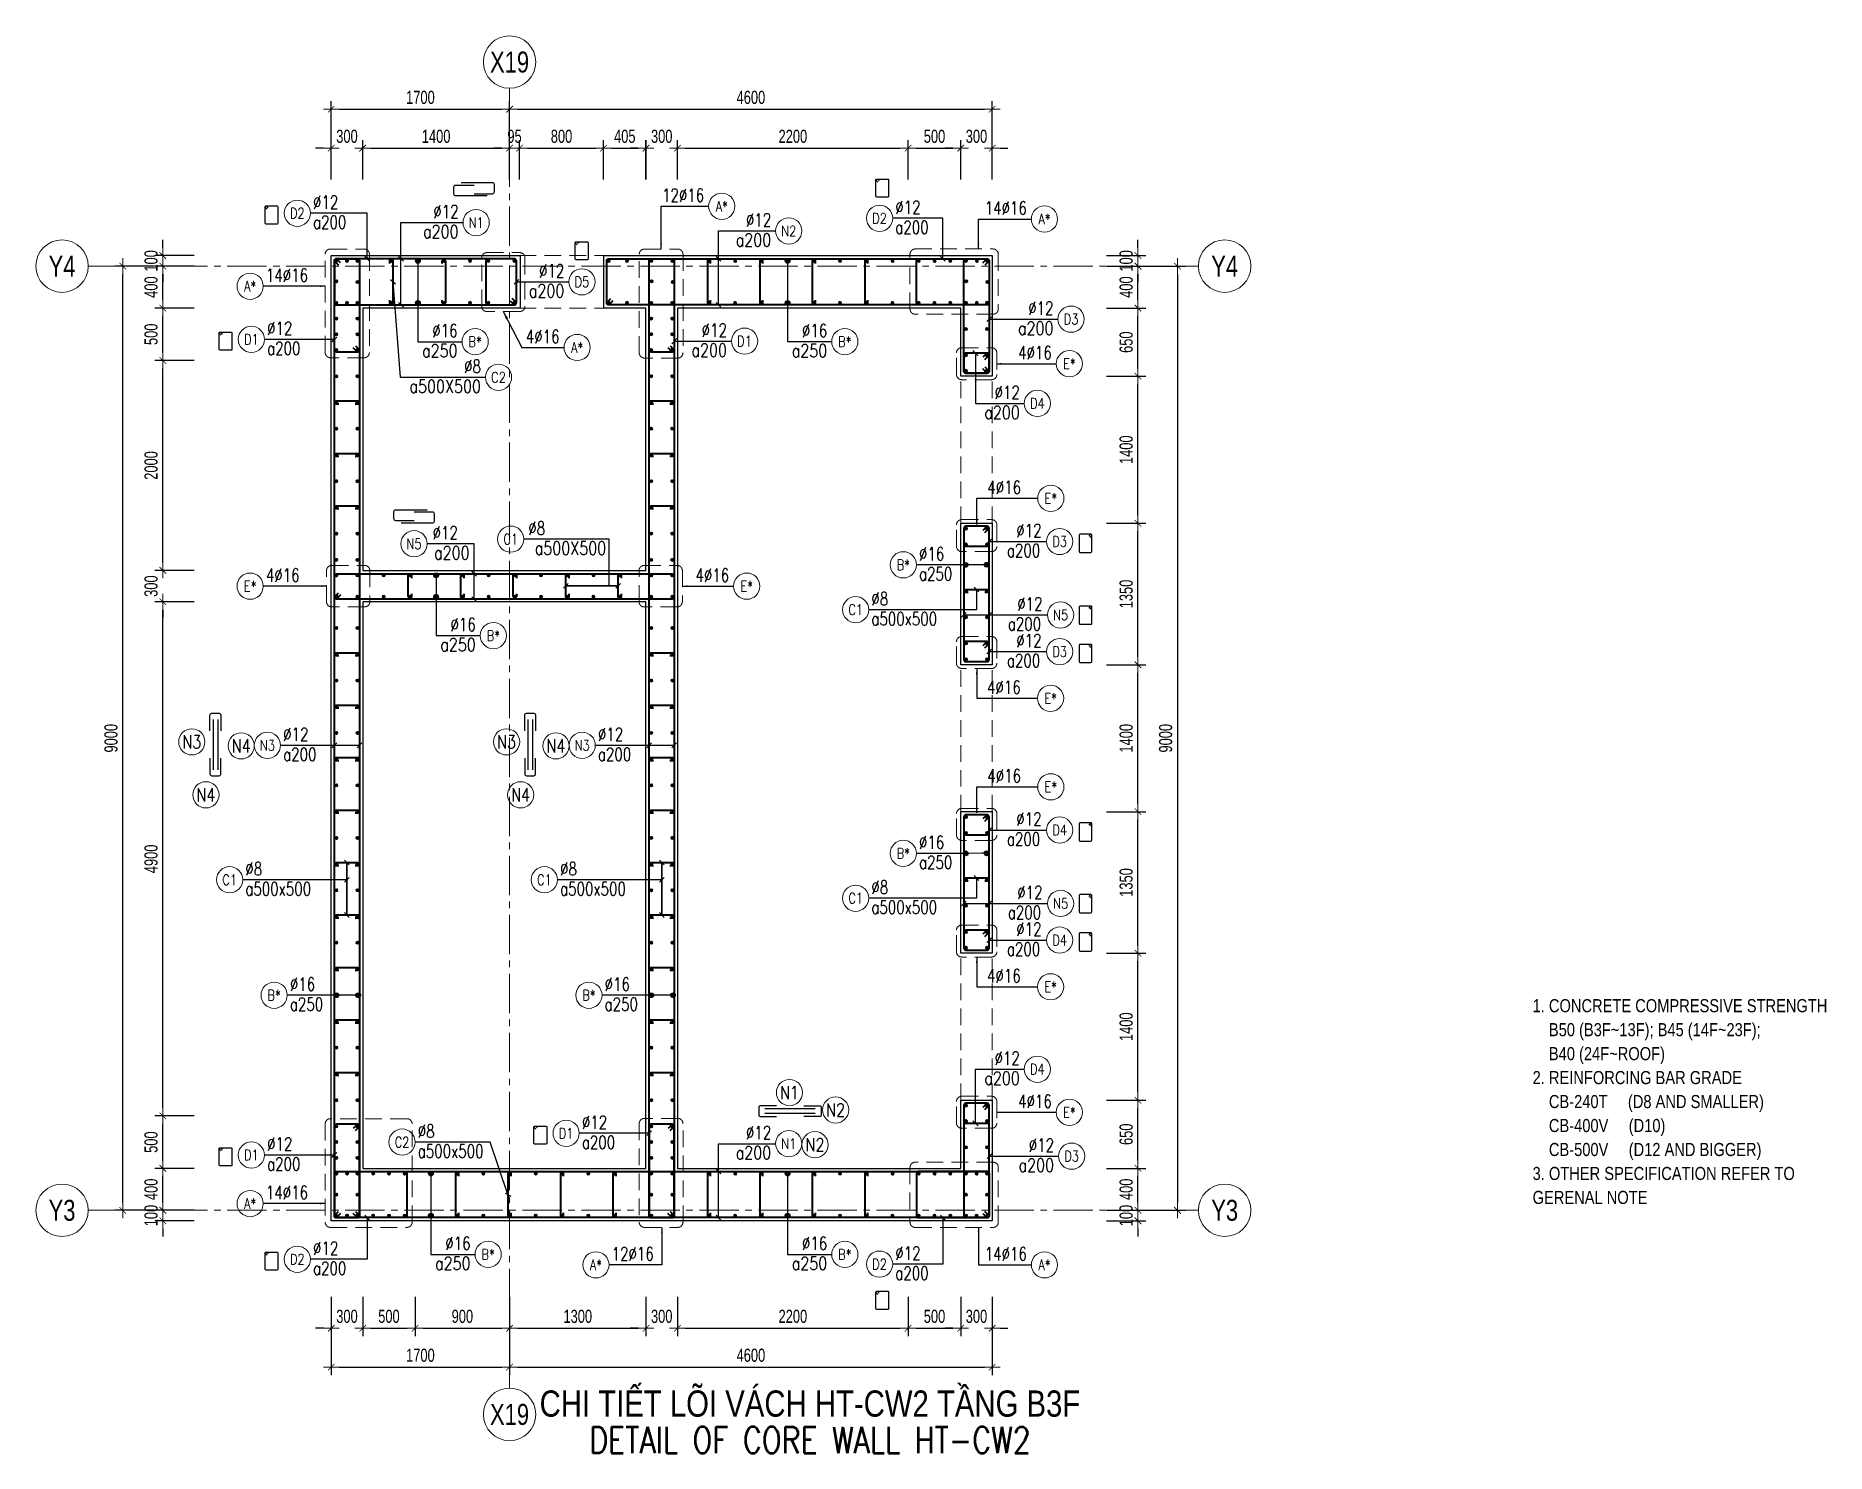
# Model space of a CAD drawing. Header units: millimetres. Extents: x 931337 to 1117500, y 19732 to 157199.
# Drawn here: x 964738 to 981803, y 74327 to 87838 of the extents above; entities that cross this region are included whole.
import ezdxf
from ezdxf.enums import TextEntityAlignment as Align

# ---------------------------------------------------------------- set-up
doc = ezdxf.new("R2010")
doc.units = ezdxf.units.MM
doc.header["$MEASUREMENT"] = 0
for name, pattern in [('HIDDEN', [9.525, 6.35, -3.175]), ('HIDDEN2', [4.7625, 3.175, -1.5875]), ('HT_Dim Grid$0$CENTER2', [1.125, 0.75, -0.125, 0.125, -0.125]), ('HT_Grid$0$CENTER2', [1.125, 0.75, -0.125, 0.125, -0.125])]:
    doc.linetypes.add(name, pattern=pattern)
doc.layers.get('0').update_dxf_attribs({"lineweight": 20})
doc.layers.get('Defpoints').update_dxf_attribs({"color": 151, "lineweight": 9})
for name, color, linetype in [('Hidden', 9, 'HIDDEN'), ('Leader', 6, 'Continuous'), ('Ligature', 1, 'Continuous'), ('TIT1', 3, 'Continuous')]:
    doc.layers.add(name, color=color, linetype=linetype)
for name, color, linetype, lineweight in [('HT_Core wall _B3F-B1F$0$NDC_S_WALL', 6, 'Continuous', 25), ('HT_Dim Grid$0$NDC_S_AXIS', 5, 'HT_Dim Grid$0$CENTER2', 13), ('HT_Dim Grid$0$NDC_S_SYMBOL', 1, 'Continuous', 15), ('HT_Dim Grid$0$NDC_S_TEXT SYMBOL', 7, 'Continuous', 20), ('HT_Grid$0$NDC_S_AXIS', 5, 'HT_Grid$0$CENTER2', 13), ('KC-LEADER', 153, 'Continuous', 18), ('KC-THEP', 6, 'Continuous', 40), ('NDC_S_ANNO', 7, 'Continuous', 20), ('NDC_S_BEAM', 3, 'HIDDEN2', 20), ('NDC_S_DIM', 1, 'Continuous', 15), ('NDC_S_ENG TITLE', 3, 'Continuous', 20), ('NDC_S_HIDDEN', 8, 'HIDDEN2', 13), ('NDC_S_LEADER', 1, 'Continuous', 15), ('NDC_S_REBAR', 4, 'Continuous', 35), ('NDC_S_STIRRUP', 4, 'Continuous', 40), ('NDC_S_TEXT SYMBOL', 7, 'Continuous', 20), ('NDC_S_VN TEXT', 7, 'Continuous', 20), ('NDC_S_VN TITLE', 6, 'Continuous', 35)]:
    doc.layers.add(name, color=color, linetype=linetype, lineweight=lineweight)
doc.styles.add('ARIAL', font='arial.ttf', dxfattribs={"width": 0.8})
doc.styles.add('HT_Dim Grid$0$NDC_ANNO', font='', dxfattribs={"width": 0.8})
doc.styles.add('NDC_ANNO', font='', dxfattribs={"width": 0.8})
doc.styles.add('NDC_ARIAL', font='arial.ttf', dxfattribs={"width": 0.85})
doc.styles.add('NDC_DIM', font='', dxfattribs={"width": 0.75})
doc.styles.add('NDC_EN TXT', font='romans.shx', dxfattribs={"width": 0.8})
doc.styles.add('NDC_VIE TXT', font='arial.ttf', dxfattribs={"width": 0.8})
doc.styles.get('HT_Dim Grid$0$NDC_ANNO').set_extended_font_data('Dotum')
doc.styles.get('NDC_ANNO').set_extended_font_data('Dotum')
doc.styles.get('NDC_DIM').set_extended_font_data('Dotum')
doc.dimstyles.new('NDC_1-50', dxfattribs={"dimscale": 50, "dimtxt": 2.5, "dimasz": 1, "dimexe": 1.5, "dimexo": 0, "dimgap": 0.8, "dimtad": 1, "dimdec": 0, "dimdsep": 46, "dimtxsty": 'NDC_ARIAL', "dimblk": 'DIMMARK', "dimcen": 49999.938995, "dimdle": 1.5, "dimclrd": 1, "dimclre": 1, "dimclrt": 3, "dimadec": 0, "dimazin": 0, "dimtfac": 1, "dimtdec": 0, "dimtix": 1, "dimtmove": 2, "dimatfit": 3, "dimfxl": 1, "dimarcsym": 0})
doc.dimstyles.new('NDC_dim_30', dxfattribs={"dimscale": 30, "dimtxt": 2.5, "dimasz": 1.5, "dimexe": 1.5, "dimexo": 2.5, "dimgap": 1, "dimtad": 1, "dimdec": 0, "dimzin": 0, "dimdsep": 46, "dimtxsty": 'NDC_DIM', "dimblk": 'DIMMARK', "dimcen": 0.09, "dimdle": 1.2, "dimclrd": 1, "dimclre": 1, "dimclrt": 3, "dimadec": 0, "dimazin": 0, "dimtfac": 1, "dimtdec": 0, "dimtix": 1, "dimtofl": 0, "dimtmove": 0, "dimatfit": 3, "dimfxl": 6, "dimfxlon": 1, "dimtolj": 1, "dimtzin": 0, "dimarcsym": 0})
doc.dimstyles.new('NDC_dim_50', dxfattribs={"dimscale": 50, "dimtxt": 2.5, "dimasz": 1.5, "dimexe": 1.5, "dimexo": 2.5, "dimgap": 1, "dimtad": 1, "dimdec": 0, "dimzin": 0, "dimdsep": 46, "dimtxsty": 'NDC_DIM', "dimblk": 'DIMMARK', "dimcen": 0.09, "dimdle": 1.2, "dimclrd": 1, "dimclre": 1, "dimclrt": 3, "dimadec": 0, "dimazin": 0, "dimtfac": 1, "dimtdec": 0, "dimtix": 1, "dimtofl": 0, "dimtmove": 0, "dimatfit": 3, "dimfxl": 6, "dimfxlon": 1, "dimtolj": 1, "dimtzin": 0, "dimarcsym": 0})

msp = doc.modelspace()

# ---------------------------------------------------------------- texts
at = {"layer": 'NDC_S_VN TEXT', "color": 7, "style": 'NDC_EN TXT', "width": 0.8}
for tag, p in [('N3', (966225.05, 81107.389)), ('N4', (966696.019, 81069.229)), ('N3', (969225.05, 81107.389)), ('N4', (969696.019, 81069.229)), ('N4', (966359.498, 80602.387)), ('N4', (969359.498, 80602.387)), ('N1', (971921.41, 77764.503)), ('N2', (972361.511, 77598.747)), ('N2', (972164.681, 77267.232))]:
    msp.add_attdef(tag, text='3', height=125, dxfattribs=at).set_placement(p, align=Align.MIDDLE)
at = {"layer": 'TIT1', "insert": (979004.701, 78655.051), "char_height": 125, "width": 2732.79787, "attachment_point": 1, "line_spacing_factor": 1.096296, "style": 'ARIAL'}
msp.add_mtext('\\A1;1. CONCRETE COMPRESSIVE STRENGTH\\P    B50 (B3F~13F); B45 (14F~23F);\\P    B40 (24F~ROOF)\\P2. REINFORCING BAR GRADE\\P    CB-240T     (D8 AND SMALLER)\\P    CB-400V     (D10)\\P    CB-500V     (D12 AND BIGGER)\\P3. OTHER SPECIFICATION REFER TO GERENAL NOTE ', dxfattribs=at)

# ---------------------------------------------------------------- blocks, each defined once
blk = doc.blocks.new('Drawing name_symbol')
at = {"layer": 'NDC_S_ENG TITLE', "style": 'NDC_EN TXT', "width": 0.8}
blk.add_attdef('SECTDET1', text='', height=5, dxfattribs=at).set_placement((0, 1.01), align=Align.CENTER)
at = {"layer": 'NDC_S_TEXT SYMBOL', "lineweight": 25, "style": 'NDC_ANNO', "width": 0.8}
blk.add_attdef('SSCALE', text='', height=2.5, dxfattribs=at).set_placement((0, -4), align=Align.CENTER)
at = {"layer": 'NDC_S_VN TITLE', "style": 'NDC_VIE TXT', "width": 0.8}
blk.add_attdef('SECTDET2', text='', height=5, dxfattribs=at).set_placement((0, 7.97), align=Align.CENTER)
blk = doc.blocks.new('THEP')
at = {"layer": 'KC-LEADER', "color": 6}
blk.add_circle((0, 0), 14, dxfattribs=at)
at = {"layer": 'KC-THEP'}
for p, q in [((-14, 0), (14, 0)), ((10, 10), (-10, -10)), ((-10, 10), (10, -10)), ((0, 14), (0, -14))]:
    blk.add_line(p, q, dxfattribs=at)
blk = doc.blocks.new('DIMMARK')
at = {"layer": 'NDC_S_DIM', "color": 1}
blk.add_line((-1.5, 0), (1, 0), dxfattribs=at)
at = {"layer": 'NDC_S_DIM', "color": 2, "const_width": 0.1}
blk.add_lwpolyline([(-0.42, -0.42), (0.42, 0.42)], dxfattribs=at)
blk = doc.blocks.new('*U13')
blk.add_circle((-2.5, 0), 2.5)
at = {"layer": 'NDC_S_VN TEXT', "color": 7, "style": 'NDC_EN TXT', "width": 0.8}
blk.add_attdef('SH2', text='', height=2, dxfattribs=at).set_placement((-2.5, 0), align=Align.MIDDLE)
at = {"layer": 'NDC_S_VN TEXT', "color": 3, "style": 'NDC_EN TXT', "width": 0.75}
blk.add_attdef('DK1', (0.5, 0.85), '', height=2.5, dxfattribs=at)
blk = doc.blocks.new('*U11')
blk.add_circle((-2.5, 0), 2.5)
at = {"layer": 'NDC_S_VN TEXT', "color": 7, "style": 'NDC_EN TXT', "width": 0.8}
blk.add_attdef('SH2', text='', height=2, dxfattribs=at).set_placement((-2.5, 0), align=Align.MIDDLE)
at = {"layer": 'NDC_S_VN TEXT', "color": 3, "style": 'NDC_EN TXT', "width": 0.75}
for tag, p in [('DK1', (0.5, 0.85)), ('KC1', (0.5, -2.97))]:
    blk.add_attdef(tag, p, '', height=2.5, dxfattribs=at)
blk = doc.blocks.new('*U10')
blk.add_circle((2.5, 0), 2.5)
at = {"layer": 'NDC_S_VN TEXT', "color": 3, "style": 'NDC_EN TXT'}
for tag, width, p in [('DK2', 0.75, (-0.85, 0.85)), ('KC2', 0.8, (-0.85, -2.97))]:
    blk.add_attdef(tag, text='', height=2.5, dxfattribs=dict(at, width=width)).set_placement(p, align=Align.RIGHT)
at = {"layer": 'NDC_S_VN TEXT', "color": 7, "style": 'NDC_EN TXT', "width": 0.8}
blk.add_attdef('SH3', text='', height=2, dxfattribs=at).set_placement((2.5, 0), align=Align.MIDDLE)
blk = doc.blocks.new('*U12')
blk.add_circle((-2.5, 0), 2.5)
at = {"layer": 'NDC_S_VN TEXT', "color": 7, "style": 'NDC_EN TXT', "width": 0.8}
blk.add_attdef('SH2', text='', height=2, dxfattribs=at).set_placement((-2.5, 0), align=Align.MIDDLE)
at = {"layer": 'NDC_S_VN TEXT', "color": 3, "style": 'NDC_EN TXT', "width": 0.75}
for tag, p in [('DK1', (0.5, 0.85)), ('KC1', (0.5, -2.97))]:
    blk.add_attdef(tag, p, '', height=2.5, dxfattribs=at)
blk = doc.blocks.new('A$C7BC65A55')
at = {"layer": 'Ligature'}
for p, q in [((-15, 372, 0), (-15, 39, 0)), ((15, 372, 0), (15, 39, 0))]:
    blk.add_line(p, q, dxfattribs=at)
for points in [[(-36, 297), (-36, 401, -0.414214), (-24, 413), (24, 413, -0.414214), (36, 401), (36, 297)], [(-36, 117), (-36, 12, 0.414214), (-24, 0), (24, 0, 0.414214), (36, 12), (36, 117)]]:
    blk.add_lwpolyline(points, format="xyb", dxfattribs=at)
blk = doc.blocks.new('*U9')
blk.add_circle((2.5, 0), 2.5)
at = {"layer": 'NDC_S_VN TEXT', "color": 3, "style": 'NDC_EN TXT', "width": 0.75}
blk.add_attdef('DK2', text='', height=2.5, dxfattribs=at).set_placement((-0.85, 0.85), align=Align.RIGHT)
at = {"layer": 'NDC_S_VN TEXT', "color": 7, "style": 'NDC_EN TXT', "width": 0.8}
blk.add_attdef('SH3', text='', height=2, dxfattribs=at).set_placement((2.5, 0), align=Align.MIDDLE)
blk = doc.blocks.new('A$C72321851')
at = {"layer": 'Ligature'}
for points in [[(-61, -129), (-61, 171, -0.414214), (-43, 189), (26, 189, -0.414214), (43, 171), (43, -4)], [(-40, -4), (-40, -180, 0.414214), (-22, -197), (47, -197, 0.414214), (65, -180), (65, 121)]]:
    blk.add_lwpolyline(points, format="xyb", dxfattribs=at)
blk = doc.blocks.new('*D663')
at = {"layer": 'Defpoints', "color": 0, "transparency": 16777216}
for p in [(965949, 77042), (967854, 77042), (967554, 76642)]:
    blk.add_point(p, dxfattribs=at)
at = {"layer": 'NDC_S_DIM', "color": 1, "lineweight": -2, "transparency": 16777216}
for p, q in [((966249, 77042), (965874, 77042)), ((965949, 76717), (965949, 76967)), ((966249, 76642), (965874, 76642))]:
    blk.add_line(p, q, dxfattribs=at)
at = {"layer": 'NDC_S_DIM', "color": 1, "lineweight": -2, "transparency": 16777216, "xscale": 75, "yscale": 75, "zscale": 75}
for p, rotation in [((965949, 77042), 90), ((965949, 76642), 270)]:
    blk.add_blockref('DIMMARK', p, dxfattribs=dict(at, rotation=rotation))
at = {"layer": 'NDC_S_DIM', "color": 3, "transparency": 16777216, "insert": (965837, 76842), "char_height": 125, "attachment_point": 5, "rotation": 90, "style": 'NDC_DIM'}
blk.add_mtext('\\A1;400', dxfattribs=at)
blk = doc.blocks.new('*D664')
at = {"layer": 'Defpoints', "color": 0, "transparency": 16777216}
for p in [(965949, 77543), (967971, 77543), (967854, 77042)]:
    blk.add_point(p, dxfattribs=at)
at = {"layer": 'NDC_S_DIM', "color": 1, "lineweight": -2, "transparency": 16777216}
for p, q in [((966249, 77543), (965874, 77543)), ((965949, 77117), (965949, 77468)), ((966249, 77042), (965874, 77042))]:
    blk.add_line(p, q, dxfattribs=at)
at = {"layer": 'NDC_S_DIM', "color": 1, "lineweight": -2, "transparency": 16777216, "xscale": 75, "yscale": 75, "zscale": 75}
for p, rotation in [((965949, 77543), 90), ((965949, 77042), 270)]:
    blk.add_blockref('DIMMARK', p, dxfattribs=dict(at, rotation=rotation))
at = {"layer": 'NDC_S_DIM', "color": 3, "transparency": 16777216, "insert": (965837, 77292), "char_height": 125, "attachment_point": 5, "rotation": 90, "style": 'NDC_DIM'}
blk.add_mtext('\\A1;500', dxfattribs=at)
blk = doc.blocks.new('*D665')
at = {"layer": 'Defpoints', "color": 0, "transparency": 16777216}
for p in [(965949, 82442), (968024, 82442), (967971, 77543)]:
    blk.add_point(p, dxfattribs=at)
at = {"layer": 'NDC_S_DIM', "color": 1, "lineweight": -2, "transparency": 16777216}
for p, q in [((966249, 82442), (965874, 82442)), ((965949, 77618), (965949, 82367)), ((966249, 77543), (965874, 77543))]:
    blk.add_line(p, q, dxfattribs=at)
at = {"layer": 'NDC_S_DIM', "color": 1, "lineweight": -2, "transparency": 16777216, "xscale": 75, "yscale": 75, "zscale": 75}
for p, rotation in [((965949, 82442), 90), ((965949, 77543), 270)]:
    blk.add_blockref('DIMMARK', p, dxfattribs=dict(at, rotation=rotation))
at = {"layer": 'NDC_S_DIM', "color": 3, "transparency": 16777216, "insert": (965837, 79992), "char_height": 125, "attachment_point": 5, "rotation": 90, "style": 'NDC_DIM'}
blk.add_mtext('\\A1;4900', dxfattribs=at)
blk = doc.blocks.new('*D666')
at = {"layer": 'Defpoints', "color": 0, "transparency": 16777216}
for p in [(965949, 82742), (968024, 82742), (968024, 82442)]:
    blk.add_point(p, dxfattribs=at)
at = {"layer": 'NDC_S_DIM', "color": 1, "lineweight": -2, "transparency": 16777216}
for p, q in [((965949, 82817), (965949, 82892)), ((966249, 82742), (965874, 82742)), ((966249, 82442), (965874, 82442)), ((965949, 82367), (965949, 82292))]:
    blk.add_line(p, q, dxfattribs=at)
at = {"layer": 'NDC_S_DIM', "color": 1, "lineweight": -2, "transparency": 16777216, "xscale": 75, "yscale": 75, "zscale": 75}
for p, rotation in [((965949, 82742), 270), ((965949, 82442), 90)]:
    blk.add_blockref('DIMMARK', p, dxfattribs=dict(at, rotation=rotation))
at = {"layer": 'NDC_S_DIM', "color": 3, "transparency": 16777216, "insert": (965837, 82592), "char_height": 125, "attachment_point": 5, "rotation": 90, "style": 'NDC_DIM'}
blk.add_mtext('\\A1;300', dxfattribs=at)
blk = doc.blocks.new('*D667')
at = {"layer": 'Defpoints', "color": 0, "transparency": 16777216}
for p in [(965949, 84742), (967911, 84742), (968024, 82742)]:
    blk.add_point(p, dxfattribs=at)
at = {"layer": 'NDC_S_DIM', "color": 1, "lineweight": -2, "transparency": 16777216}
for p, q in [((966249, 84742), (965874, 84742)), ((965949, 82817), (965949, 84667)), ((966249, 82742), (965874, 82742))]:
    blk.add_line(p, q, dxfattribs=at)
at = {"layer": 'NDC_S_DIM', "color": 1, "lineweight": -2, "transparency": 16777216, "xscale": 75, "yscale": 75, "zscale": 75}
for p, rotation in [((965949, 84742), 90), ((965949, 82742), 270)]:
    blk.add_blockref('DIMMARK', p, dxfattribs=dict(at, rotation=rotation))
at = {"layer": 'NDC_S_DIM', "color": 3, "transparency": 16777216, "insert": (965837, 83742), "char_height": 125, "attachment_point": 5, "rotation": 90, "style": 'NDC_DIM'}
blk.add_mtext('\\A1;2000', dxfattribs=at)
blk = doc.blocks.new('*D668')
at = {"layer": 'Defpoints', "color": 0, "transparency": 16777216}
for p in [(965567, 85642), (967554, 85642), (967554, 76642)]:
    blk.add_point(p, dxfattribs=at)
at = {"layer": 'NDC_S_DIM', "color": 1, "lineweight": -2, "transparency": 16777216}
for p, q in [((965867, 85642), (965492, 85642)), ((965567, 76717), (965567, 85567)), ((965867, 76642), (965492, 76642))]:
    blk.add_line(p, q, dxfattribs=at)
at = {"layer": 'NDC_S_DIM', "color": 1, "lineweight": -2, "transparency": 16777216, "xscale": 75, "yscale": 75, "zscale": 75}
for p, rotation in [((965567, 85642), 90), ((965567, 76642), 270)]:
    blk.add_blockref('DIMMARK', p, dxfattribs=dict(at, rotation=rotation))
at = {"layer": 'NDC_S_DIM', "color": 3, "transparency": 16777216, "insert": (965455, 81142), "char_height": 125, "attachment_point": 5, "rotation": 90, "style": 'NDC_DIM'}
blk.add_mtext('\\A1;9000', dxfattribs=at)
blk = doc.blocks.new('*D669')
at = {"layer": 'Defpoints', "color": 0, "transparency": 16777216}
for p in [(967854, 77042), (967554, 76542), (967854, 75518)]:
    blk.add_point(p, dxfattribs=at)
at = {"layer": 'NDC_S_DIM', "color": 1, "lineweight": -2, "transparency": 16777216}
for p, q in [((967554, 75818), (967554, 75443)), ((967854, 75818), (967854, 75443)), ((967479, 75518), (967404, 75518)), ((967929, 75518), (968004, 75518))]:
    blk.add_line(p, q, dxfattribs=at)
at = {"layer": 'NDC_S_DIM', "color": 1, "lineweight": -2, "transparency": 16777216, "xscale": 75, "yscale": 75, "zscale": 75}
blk.add_blockref('DIMMARK', (967554, 75518), dxfattribs=at)
at = {"layer": 'NDC_S_DIM', "color": 1, "lineweight": -2, "transparency": 16777216, "xscale": 75, "yscale": 75, "zscale": 75, "rotation": 180}
blk.add_blockref('DIMMARK', (967854, 75518), dxfattribs=at)
at = {"layer": 'NDC_S_DIM', "color": 3, "transparency": 16777216, "insert": (967704, 75631), "char_height": 125, "attachment_point": 5, "style": 'NDC_DIM'}
blk.add_mtext('\\A1;300', dxfattribs=at)
blk = doc.blocks.new('*D670')
at = {"layer": 'Defpoints', "color": 0, "transparency": 16777216}
for p in [(967854, 77042), (968354, 76816), (968354, 75518)]:
    blk.add_point(p, dxfattribs=at)
at = {"layer": 'NDC_S_DIM', "color": 1, "lineweight": -2, "transparency": 16777216}
for p, q in [((967854, 75818), (967854, 75443)), ((968354, 75818), (968354, 75443)), ((967929, 75518), (968279, 75518))]:
    blk.add_line(p, q, dxfattribs=at)
at = {"layer": 'NDC_S_DIM', "color": 1, "lineweight": -2, "transparency": 16777216, "xscale": 75, "yscale": 75, "zscale": 75, "rotation": 180}
blk.add_blockref('DIMMARK', (967854, 75518), dxfattribs=at)
at = {"layer": 'NDC_S_DIM', "color": 1, "lineweight": -2, "transparency": 16777216, "xscale": 75, "yscale": 75, "zscale": 75}
blk.add_blockref('DIMMARK', (968354, 75518), dxfattribs=at)
at = {"layer": 'NDC_S_DIM', "color": 3, "transparency": 16777216, "insert": (968104, 75631), "char_height": 125, "attachment_point": 5, "style": 'NDC_DIM'}
blk.add_mtext('\\A1;500', dxfattribs=at)
blk = doc.blocks.new('*D671')
at = {"layer": 'Defpoints', "color": 0, "transparency": 16777216}
for p in [(970554, 77042), (970854, 77042), (970854, 75518)]:
    blk.add_point(p, dxfattribs=at)
at = {"layer": 'NDC_S_DIM', "color": 1, "lineweight": -2, "transparency": 16777216}
for p, q in [((970554, 75818), (970554, 75443)), ((970854, 75818), (970854, 75443)), ((970479, 75518), (970404, 75518)), ((970929, 75518), (971004, 75518))]:
    blk.add_line(p, q, dxfattribs=at)
at = {"layer": 'NDC_S_DIM', "color": 1, "lineweight": -2, "transparency": 16777216, "xscale": 75, "yscale": 75, "zscale": 75}
blk.add_blockref('DIMMARK', (970554, 75518), dxfattribs=at)
at = {"layer": 'NDC_S_DIM', "color": 1, "lineweight": -2, "transparency": 16777216, "xscale": 75, "yscale": 75, "zscale": 75, "rotation": 180}
blk.add_blockref('DIMMARK', (970854, 75518), dxfattribs=at)
at = {"layer": 'NDC_S_DIM', "color": 3, "transparency": 16777216, "insert": (970704, 75631), "char_height": 125, "attachment_point": 5, "style": 'NDC_DIM'}
blk.add_mtext('\\A1;300', dxfattribs=at)
blk = doc.blocks.new('*D672')
at = {"layer": 'Defpoints', "color": 0, "transparency": 16777216}
for p in [(970854, 77042), (973053, 76790), (973053, 75518)]:
    blk.add_point(p, dxfattribs=at)
at = {"layer": 'NDC_S_DIM', "color": 1, "lineweight": -2, "transparency": 16777216}
for p, q in [((970854, 75818), (970854, 75443)), ((973053, 75818), (973053, 75443)), ((970929, 75518), (972978, 75518))]:
    blk.add_line(p, q, dxfattribs=at)
at = {"layer": 'NDC_S_DIM', "color": 1, "lineweight": -2, "transparency": 16777216, "xscale": 75, "yscale": 75, "zscale": 75, "rotation": 180}
blk.add_blockref('DIMMARK', (970854, 75518), dxfattribs=at)
at = {"layer": 'NDC_S_DIM', "color": 1, "lineweight": -2, "transparency": 16777216, "xscale": 75, "yscale": 75, "zscale": 75}
blk.add_blockref('DIMMARK', (973053, 75518), dxfattribs=at)
at = {"layer": 'NDC_S_DIM', "color": 3, "transparency": 16777216, "insert": (971954, 75631), "char_height": 125, "attachment_point": 5, "style": 'NDC_DIM'}
blk.add_mtext('\\A1;2200', dxfattribs=at)
blk = doc.blocks.new('*D673')
at = {"layer": 'Defpoints', "color": 0, "transparency": 16777216}
for p in [(973554, 77042), (973053, 76790), (973554, 75518)]:
    blk.add_point(p, dxfattribs=at)
at = {"layer": 'NDC_S_DIM', "color": 1, "lineweight": -2, "transparency": 16777216}
for p, q in [((973053, 75818), (973053, 75443)), ((973554, 75818), (973554, 75443)), ((973128, 75518), (973479, 75518))]:
    blk.add_line(p, q, dxfattribs=at)
at = {"layer": 'NDC_S_DIM', "color": 1, "lineweight": -2, "transparency": 16777216, "xscale": 75, "yscale": 75, "zscale": 75, "rotation": 180}
blk.add_blockref('DIMMARK', (973053, 75518), dxfattribs=at)
at = {"layer": 'NDC_S_DIM', "color": 1, "lineweight": -2, "transparency": 16777216, "xscale": 75, "yscale": 75, "zscale": 75}
blk.add_blockref('DIMMARK', (973554, 75518), dxfattribs=at)
at = {"layer": 'NDC_S_DIM', "color": 3, "transparency": 16777216, "insert": (973304, 75631), "char_height": 125, "attachment_point": 5, "style": 'NDC_DIM'}
blk.add_mtext('\\A1;500', dxfattribs=at)
blk = doc.blocks.new('*D674')
at = {"layer": 'Defpoints', "color": 0, "transparency": 16777216}
for p in [(973554, 77042), (973854, 76542), (973854, 75518)]:
    blk.add_point(p, dxfattribs=at)
at = {"layer": 'NDC_S_DIM', "color": 1, "lineweight": -2, "transparency": 16777216}
for p, q in [((973554, 75818), (973554, 75443)), ((973854, 75818), (973854, 75443)), ((973479, 75518), (973404, 75518)), ((973929, 75518), (974004, 75518))]:
    blk.add_line(p, q, dxfattribs=at)
at = {"layer": 'NDC_S_DIM', "color": 1, "lineweight": -2, "transparency": 16777216, "xscale": 75, "yscale": 75, "zscale": 75}
blk.add_blockref('DIMMARK', (973554, 75518), dxfattribs=at)
at = {"layer": 'NDC_S_DIM', "color": 1, "lineweight": -2, "transparency": 16777216, "xscale": 75, "yscale": 75, "zscale": 75, "rotation": 180}
blk.add_blockref('DIMMARK', (973854, 75518), dxfattribs=at)
at = {"layer": 'NDC_S_DIM', "color": 3, "transparency": 16777216, "insert": (973704, 75631), "char_height": 125, "attachment_point": 5, "style": 'NDC_DIM'}
blk.add_mtext('\\A1;300', dxfattribs=at)
blk = doc.blocks.new('*D675')
at = {"layer": 'Defpoints', "color": 0, "transparency": 16777216}
for p in [(967554, 76616), (969254, 76374), (969254, 75147)]:
    blk.add_point(p, dxfattribs=at)
at = {"layer": 'NDC_S_DIM', "color": 1, "lineweight": -2, "transparency": 16777216}
for p, q in [((967554, 75447), (967554, 75072)), ((969254, 75447), (969254, 75072)), ((967629, 75147), (969179, 75147))]:
    blk.add_line(p, q, dxfattribs=at)
at = {"layer": 'NDC_S_DIM', "color": 1, "lineweight": -2, "transparency": 16777216, "xscale": 75, "yscale": 75, "zscale": 75, "rotation": 180}
blk.add_blockref('DIMMARK', (967554, 75147), dxfattribs=at)
at = {"layer": 'NDC_S_DIM', "color": 1, "lineweight": -2, "transparency": 16777216, "xscale": 75, "yscale": 75, "zscale": 75}
blk.add_blockref('DIMMARK', (969254, 75147), dxfattribs=at)
at = {"layer": 'NDC_S_DIM', "color": 3, "transparency": 16777216, "insert": (968404, 75260), "char_height": 125, "attachment_point": 5, "style": 'NDC_DIM'}
blk.add_mtext('\\A1;1700', dxfattribs=at)
blk = doc.blocks.new('*D676')
at = {"layer": 'Defpoints', "color": 0, "transparency": 16777216}
for p in [(973554, 77042), (975243, 77042), (973854, 76642)]:
    blk.add_point(p, dxfattribs=at)
at = {"layer": 'NDC_S_DIM', "color": 1, "lineweight": -2, "transparency": 16777216}
for p, q in [((974943, 77042), (975318, 77042)), ((975243, 76717), (975243, 76967)), ((974943, 76642), (975318, 76642))]:
    blk.add_line(p, q, dxfattribs=at)
at = {"layer": 'NDC_S_DIM', "color": 1, "lineweight": -2, "transparency": 16777216, "xscale": 75, "yscale": 75, "zscale": 75}
for p, rotation in [((975243, 77042), 90), ((975243, 76642), 270)]:
    blk.add_blockref('DIMMARK', p, dxfattribs=dict(at, rotation=rotation))
at = {"layer": 'NDC_S_DIM', "color": 3, "transparency": 16777216, "insert": (975131, 76842), "char_height": 125, "attachment_point": 5, "rotation": 90, "style": 'NDC_DIM'}
blk.add_mtext('\\A1;400', dxfattribs=at)
blk = doc.blocks.new('*D677')
at = {"layer": 'Defpoints', "color": 0, "transparency": 16777216}
for p in [(973554, 77692), (975243, 77692), (973554, 77042)]:
    blk.add_point(p, dxfattribs=at)
at = {"layer": 'NDC_S_DIM', "color": 1, "lineweight": -2, "transparency": 16777216}
for p, q in [((974943, 77692), (975318, 77692)), ((975243, 77117), (975243, 77617)), ((974943, 77042), (975318, 77042))]:
    blk.add_line(p, q, dxfattribs=at)
at = {"layer": 'NDC_S_DIM', "color": 1, "lineweight": -2, "transparency": 16777216, "xscale": 75, "yscale": 75, "zscale": 75}
for p, rotation in [((975243, 77692), 90), ((975243, 77042), 270)]:
    blk.add_blockref('DIMMARK', p, dxfattribs=dict(at, rotation=rotation))
at = {"layer": 'NDC_S_DIM', "color": 3, "transparency": 16777216, "insert": (975131, 77367), "char_height": 125, "attachment_point": 5, "rotation": 90, "style": 'NDC_DIM'}
blk.add_mtext('\\A1;650', dxfattribs=at)
blk = doc.blocks.new('*D678')
at = {"layer": 'Defpoints', "color": 0, "transparency": 16777216}
for p in [(973854, 79092), (975243, 79092), (973554, 77692)]:
    blk.add_point(p, dxfattribs=at)
at = {"layer": 'NDC_S_DIM', "color": 1, "lineweight": -2, "transparency": 16777216}
for p, q in [((974943, 79092), (975318, 79092)), ((975243, 77767), (975243, 79017)), ((974943, 77692), (975318, 77692))]:
    blk.add_line(p, q, dxfattribs=at)
at = {"layer": 'NDC_S_DIM', "color": 1, "lineweight": -2, "transparency": 16777216, "xscale": 75, "yscale": 75, "zscale": 75}
for p, rotation in [((975243, 79092), 90), ((975243, 77692), 270)]:
    blk.add_blockref('DIMMARK', p, dxfattribs=dict(at, rotation=rotation))
at = {"layer": 'NDC_S_DIM', "color": 3, "transparency": 16777216, "insert": (975131, 78392), "char_height": 125, "attachment_point": 5, "rotation": 90, "style": 'NDC_DIM'}
blk.add_mtext('\\A1;1400', dxfattribs=at)
blk = doc.blocks.new('*D679')
at = {"layer": 'Defpoints', "color": 0, "transparency": 16777216}
for p in [(973854, 80442), (975243, 80442), (973854, 79092)]:
    blk.add_point(p, dxfattribs=at)
at = {"layer": 'NDC_S_DIM', "color": 1, "lineweight": -2, "transparency": 16777216}
for p, q in [((974943, 80442), (975318, 80442)), ((975243, 79167), (975243, 80367)), ((974943, 79092), (975318, 79092))]:
    blk.add_line(p, q, dxfattribs=at)
at = {"layer": 'NDC_S_DIM', "color": 1, "lineweight": -2, "transparency": 16777216, "xscale": 75, "yscale": 75, "zscale": 75}
for p, rotation in [((975243, 80442), 90), ((975243, 79092), 270)]:
    blk.add_blockref('DIMMARK', p, dxfattribs=dict(at, rotation=rotation))
at = {"layer": 'NDC_S_DIM', "color": 3, "transparency": 16777216, "insert": (975131, 79767), "char_height": 125, "attachment_point": 5, "rotation": 90, "style": 'NDC_DIM'}
blk.add_mtext('\\A1;1350', dxfattribs=at)
blk = doc.blocks.new('*D680')
at = {"layer": 'Defpoints', "color": 0, "transparency": 16777216}
for p in [(973854, 81842), (975243, 81842), (973854, 80442)]:
    blk.add_point(p, dxfattribs=at)
at = {"layer": 'NDC_S_DIM', "color": 1, "lineweight": -2, "transparency": 16777216}
for p, q in [((974943, 81842), (975318, 81842)), ((975243, 80517), (975243, 81767)), ((974943, 80442), (975318, 80442))]:
    blk.add_line(p, q, dxfattribs=at)
at = {"layer": 'NDC_S_DIM', "color": 1, "lineweight": -2, "transparency": 16777216, "xscale": 75, "yscale": 75, "zscale": 75}
for p, rotation in [((975243, 81842), 90), ((975243, 80442), 270)]:
    blk.add_blockref('DIMMARK', p, dxfattribs=dict(at, rotation=rotation))
at = {"layer": 'NDC_S_DIM', "color": 3, "transparency": 16777216, "insert": (975131, 81142), "char_height": 125, "attachment_point": 5, "rotation": 90, "style": 'NDC_DIM'}
blk.add_mtext('\\A1;1400', dxfattribs=at)
blk = doc.blocks.new('*D681')
at = {"layer": 'Defpoints', "color": 0, "transparency": 16777216}
for p in [(973854, 83192), (975243, 83192), (973854, 81842)]:
    blk.add_point(p, dxfattribs=at)
at = {"layer": 'NDC_S_DIM', "color": 1, "lineweight": -2, "transparency": 16777216}
for p, q in [((974943, 83192), (975318, 83192)), ((975243, 81917), (975243, 83117)), ((974943, 81842), (975318, 81842))]:
    blk.add_line(p, q, dxfattribs=at)
at = {"layer": 'NDC_S_DIM', "color": 1, "lineweight": -2, "transparency": 16777216, "xscale": 75, "yscale": 75, "zscale": 75}
for p, rotation in [((975243, 83192), 90), ((975243, 81842), 270)]:
    blk.add_blockref('DIMMARK', p, dxfattribs=dict(at, rotation=rotation))
at = {"layer": 'NDC_S_DIM', "color": 3, "transparency": 16777216, "insert": (975131, 82517), "char_height": 125, "attachment_point": 5, "rotation": 90, "style": 'NDC_DIM'}
blk.add_mtext('\\A1;1350', dxfattribs=at)
blk = doc.blocks.new('*D682')
at = {"layer": 'Defpoints', "color": 0, "transparency": 16777216}
for p in [(973854, 84592), (975243, 84592), (973854, 83192)]:
    blk.add_point(p, dxfattribs=at)
at = {"layer": 'NDC_S_DIM', "color": 1, "lineweight": -2, "transparency": 16777216}
for p, q in [((974943, 84592), (975318, 84592)), ((975243, 83267), (975243, 84517)), ((974943, 83192), (975318, 83192))]:
    blk.add_line(p, q, dxfattribs=at)
at = {"layer": 'NDC_S_DIM', "color": 1, "lineweight": -2, "transparency": 16777216, "xscale": 75, "yscale": 75, "zscale": 75}
for p, rotation in [((975243, 84592), 90), ((975243, 83192), 270)]:
    blk.add_blockref('DIMMARK', p, dxfattribs=dict(at, rotation=rotation))
at = {"layer": 'NDC_S_DIM', "color": 3, "transparency": 16777216, "insert": (975131, 83892), "char_height": 125, "attachment_point": 5, "rotation": 90, "style": 'NDC_DIM'}
blk.add_mtext('\\A1;1400', dxfattribs=at)
blk = doc.blocks.new('*D683')
at = {"layer": 'Defpoints', "color": 0, "transparency": 16777216}
for p in [(973554, 85242), (975243, 85242), (973854, 84592)]:
    blk.add_point(p, dxfattribs=at)
at = {"layer": 'NDC_S_DIM', "color": 1, "lineweight": -2, "transparency": 16777216}
for p, q in [((974943, 85242), (975318, 85242)), ((975243, 84667), (975243, 85167)), ((974943, 84592), (975318, 84592))]:
    blk.add_line(p, q, dxfattribs=at)
at = {"layer": 'NDC_S_DIM', "color": 1, "lineweight": -2, "transparency": 16777216, "xscale": 75, "yscale": 75, "zscale": 75}
for p, rotation in [((975243, 85242), 90), ((975243, 84592), 270)]:
    blk.add_blockref('DIMMARK', p, dxfattribs=dict(at, rotation=rotation))
at = {"layer": 'NDC_S_DIM', "color": 3, "transparency": 16777216, "insert": (975131, 84917), "char_height": 125, "attachment_point": 5, "rotation": 90, "style": 'NDC_DIM'}
blk.add_mtext('\\A1;650', dxfattribs=at)
blk = doc.blocks.new('*D684')
at = {"layer": 'Defpoints', "color": 0, "transparency": 16777216}
for p in [(973854, 85642), (975243, 85642), (973554, 85242)]:
    blk.add_point(p, dxfattribs=at)
at = {"layer": 'NDC_S_DIM', "color": 1, "lineweight": -2, "transparency": 16777216}
for p, q in [((974943, 85642), (975318, 85642)), ((975243, 85317), (975243, 85567)), ((974943, 85242), (975318, 85242))]:
    blk.add_line(p, q, dxfattribs=at)
at = {"layer": 'NDC_S_DIM', "color": 1, "lineweight": -2, "transparency": 16777216, "xscale": 75, "yscale": 75, "zscale": 75}
for p, rotation in [((975243, 85642), 90), ((975243, 85242), 270)]:
    blk.add_blockref('DIMMARK', p, dxfattribs=dict(at, rotation=rotation))
at = {"layer": 'NDC_S_DIM', "color": 3, "transparency": 16777216, "insert": (975131, 85442), "char_height": 125, "attachment_point": 5, "rotation": 90, "style": 'NDC_DIM'}
blk.add_mtext('\\A1;400', dxfattribs=at)
blk = doc.blocks.new('*D685')
at = {"layer": 'Defpoints', "color": 0, "transparency": 16777216}
for p in [(973912, 85642), (973854, 76642), (975620, 76642)]:
    blk.add_point(p, dxfattribs=at)
at = {"layer": 'NDC_S_DIM', "color": 1, "lineweight": -2, "transparency": 16777216}
for p, q in [((975320, 85642), (975695, 85642)), ((975620, 85567), (975620, 76717)), ((975320, 76642), (975695, 76642))]:
    blk.add_line(p, q, dxfattribs=at)
at = {"layer": 'NDC_S_DIM', "color": 1, "lineweight": -2, "transparency": 16777216, "xscale": 75, "yscale": 75, "zscale": 75}
for p, rotation in [((975620, 85642), 90), ((975620, 76642), 270)]:
    blk.add_blockref('DIMMARK', p, dxfattribs=dict(at, rotation=rotation))
at = {"layer": 'NDC_S_DIM', "color": 3, "transparency": 16777216, "insert": (975507, 81142), "char_height": 125, "attachment_point": 5, "rotation": 90, "style": 'NDC_DIM'}
blk.add_mtext('\\A1;9000', dxfattribs=at)
blk = doc.blocks.new('*D686')
at = {"layer": 'Defpoints', "color": 0, "transparency": 16777216}
for p in [(967854, 86767), (967554, 85742), (967854, 85242)]:
    blk.add_point(p, dxfattribs=at)
at = {"layer": 'NDC_S_DIM', "color": 1, "lineweight": -2, "transparency": 16777216}
for p, q in [((967479, 86767), (967404, 86767)), ((967554, 86467), (967554, 86842)), ((967854, 86467), (967854, 86842)), ((967929, 86767), (968004, 86767))]:
    blk.add_line(p, q, dxfattribs=at)
at = {"layer": 'NDC_S_DIM', "color": 1, "lineweight": -2, "transparency": 16777216, "xscale": 75, "yscale": 75, "zscale": 75}
blk.add_blockref('DIMMARK', (967554, 86767), dxfattribs=at)
at = {"layer": 'NDC_S_DIM', "color": 1, "lineweight": -2, "transparency": 16777216, "xscale": 75, "yscale": 75, "zscale": 75, "rotation": 180}
blk.add_blockref('DIMMARK', (967854, 86767), dxfattribs=at)
at = {"layer": 'NDC_S_DIM', "color": 3, "transparency": 16777216, "insert": (967704, 86879), "char_height": 125, "attachment_point": 5, "style": 'NDC_DIM'}
blk.add_mtext('\\A1;300', dxfattribs=at)
blk = doc.blocks.new('*D687')
at = {"layer": 'Defpoints', "color": 0, "transparency": 16777216}
for p in [(970854, 86767), (970554, 85242), (970854, 85242)]:
    blk.add_point(p, dxfattribs=at)
at = {"layer": 'NDC_S_DIM', "color": 1, "lineweight": -2, "transparency": 16777216}
for p, q in [((970479, 86767), (970404, 86767)), ((970554, 86467), (970554, 86842)), ((970854, 86467), (970854, 86842)), ((970929, 86767), (971004, 86767))]:
    blk.add_line(p, q, dxfattribs=at)
at = {"layer": 'NDC_S_DIM', "color": 1, "lineweight": -2, "transparency": 16777216, "xscale": 75, "yscale": 75, "zscale": 75}
blk.add_blockref('DIMMARK', (970554, 86767), dxfattribs=at)
at = {"layer": 'NDC_S_DIM', "color": 1, "lineweight": -2, "transparency": 16777216, "xscale": 75, "yscale": 75, "zscale": 75, "rotation": 180}
blk.add_blockref('DIMMARK', (970854, 86767), dxfattribs=at)
at = {"layer": 'NDC_S_DIM', "color": 3, "transparency": 16777216, "insert": (970704, 86879), "char_height": 125, "attachment_point": 5, "style": 'NDC_DIM'}
blk.add_mtext('\\A1;300', dxfattribs=at)
blk = doc.blocks.new('*D688')
at = {"layer": 'Defpoints', "color": 0, "transparency": 16777216}
for p in [(973053, 86767), (973053, 85495), (970854, 85242)]:
    blk.add_point(p, dxfattribs=at)
at = {"layer": 'NDC_S_DIM', "color": 1, "lineweight": -2, "transparency": 16777216}
for p, q in [((970854, 86467), (970854, 86842)), ((970929, 86767), (972978, 86767)), ((973053, 86467), (973053, 86842))]:
    blk.add_line(p, q, dxfattribs=at)
at = {"layer": 'NDC_S_DIM', "color": 1, "lineweight": -2, "transparency": 16777216, "xscale": 75, "yscale": 75, "zscale": 75, "rotation": 180}
blk.add_blockref('DIMMARK', (970854, 86767), dxfattribs=at)
at = {"layer": 'NDC_S_DIM', "color": 1, "lineweight": -2, "transparency": 16777216, "xscale": 75, "yscale": 75, "zscale": 75}
blk.add_blockref('DIMMARK', (973053, 86767), dxfattribs=at)
at = {"layer": 'NDC_S_DIM', "color": 3, "transparency": 16777216, "insert": (971954, 86879), "char_height": 125, "attachment_point": 5, "style": 'NDC_DIM'}
blk.add_mtext('\\A1;2200', dxfattribs=at)
blk = doc.blocks.new('*D689')
at = {"layer": 'Defpoints', "color": 0, "transparency": 16777216}
for p in [(973554, 86767), (973053, 85495), (973554, 85242)]:
    blk.add_point(p, dxfattribs=at)
at = {"layer": 'NDC_S_DIM', "color": 1, "lineweight": -2, "transparency": 16777216}
for p, q in [((973053, 86467), (973053, 86842)), ((973128, 86767), (973479, 86767)), ((973554, 86467), (973554, 86842))]:
    blk.add_line(p, q, dxfattribs=at)
at = {"layer": 'NDC_S_DIM', "color": 1, "lineweight": -2, "transparency": 16777216, "xscale": 75, "yscale": 75, "zscale": 75, "rotation": 180}
blk.add_blockref('DIMMARK', (973053, 86767), dxfattribs=at)
at = {"layer": 'NDC_S_DIM', "color": 1, "lineweight": -2, "transparency": 16777216, "xscale": 75, "yscale": 75, "zscale": 75}
blk.add_blockref('DIMMARK', (973554, 86767), dxfattribs=at)
at = {"layer": 'NDC_S_DIM', "color": 3, "transparency": 16777216, "insert": (973304, 86879), "char_height": 125, "attachment_point": 5, "style": 'NDC_DIM'}
blk.add_mtext('\\A1;500', dxfattribs=at)
blk = doc.blocks.new('*D690')
at = {"layer": 'Defpoints', "color": 0, "transparency": 16777216}
for p in [(973854, 86767), (973854, 85742), (973554, 85242)]:
    blk.add_point(p, dxfattribs=at)
at = {"layer": 'NDC_S_DIM', "color": 1, "lineweight": -2, "transparency": 16777216}
for p, q in [((973479, 86767), (973404, 86767)), ((973554, 86467), (973554, 86842)), ((973854, 86467), (973854, 86842)), ((973929, 86767), (974004, 86767))]:
    blk.add_line(p, q, dxfattribs=at)
at = {"layer": 'NDC_S_DIM', "color": 1, "lineweight": -2, "transparency": 16777216, "xscale": 75, "yscale": 75, "zscale": 75}
blk.add_blockref('DIMMARK', (973554, 86767), dxfattribs=at)
at = {"layer": 'NDC_S_DIM', "color": 1, "lineweight": -2, "transparency": 16777216, "xscale": 75, "yscale": 75, "zscale": 75, "rotation": 180}
blk.add_blockref('DIMMARK', (973854, 86767), dxfattribs=at)
at = {"layer": 'NDC_S_DIM', "color": 3, "transparency": 16777216, "insert": (973704, 86879), "char_height": 125, "attachment_point": 5, "style": 'NDC_DIM'}
blk.add_mtext('\\A1;300', dxfattribs=at)
blk = doc.blocks.new('*D691')
at = {"layer": 'Defpoints', "color": 0, "transparency": 16777216}
for p in [(969254, 87138), (969254, 85906), (967554, 85669)]:
    blk.add_point(p, dxfattribs=at)
at = {"layer": 'NDC_S_DIM', "color": 1, "lineweight": -2, "transparency": 16777216}
for p, q in [((967554, 86838), (967554, 87213)), ((969254, 86838), (969254, 87213)), ((967629, 87138), (969179, 87138))]:
    blk.add_line(p, q, dxfattribs=at)
at = {"layer": 'NDC_S_DIM', "color": 1, "lineweight": -2, "transparency": 16777216, "xscale": 75, "yscale": 75, "zscale": 75, "rotation": 180}
blk.add_blockref('DIMMARK', (967554, 87138), dxfattribs=at)
at = {"layer": 'NDC_S_DIM', "color": 1, "lineweight": -2, "transparency": 16777216, "xscale": 75, "yscale": 75, "zscale": 75}
blk.add_blockref('DIMMARK', (969254, 87138), dxfattribs=at)
at = {"layer": 'NDC_S_DIM', "color": 3, "transparency": 16777216, "insert": (968404, 87250), "char_height": 125, "attachment_point": 5, "style": 'NDC_DIM'}
blk.add_mtext('\\A1;1700', dxfattribs=at)
blk = doc.blocks.new('*D692')
at = {"layer": 'Defpoints', "color": 0, "transparency": 16777216}
for p in [(965949, 85242), (967854, 85242), (967911, 84742)]:
    blk.add_point(p, dxfattribs=at)
at = {"layer": 'NDC_S_DIM', "color": 1, "lineweight": -2, "transparency": 16777216}
for p, q in [((966249, 85242), (965874, 85242)), ((965949, 84817), (965949, 85167)), ((966249, 84742), (965874, 84742))]:
    blk.add_line(p, q, dxfattribs=at)
at = {"layer": 'NDC_S_DIM', "color": 1, "lineweight": -2, "transparency": 16777216, "xscale": 75, "yscale": 75, "zscale": 75}
for p, rotation in [((965949, 85242), 90), ((965949, 84742), 270)]:
    blk.add_blockref('DIMMARK', p, dxfattribs=dict(at, rotation=rotation))
at = {"layer": 'NDC_S_DIM', "color": 3, "transparency": 16777216, "insert": (965837, 84992), "char_height": 125, "attachment_point": 5, "rotation": 90, "style": 'NDC_DIM'}
blk.add_mtext('\\A1;500', dxfattribs=at)
blk = doc.blocks.new('*D693')
at = {"layer": 'Defpoints', "color": 0, "transparency": 16777216}
for p in [(965949, 85642), (967554, 85642), (967854, 85242)]:
    blk.add_point(p, dxfattribs=at)
at = {"layer": 'NDC_S_DIM', "color": 1, "lineweight": -2, "transparency": 16777216}
for p, q in [((966249, 85642), (965874, 85642)), ((965949, 85317), (965949, 85567)), ((966249, 85242), (965874, 85242))]:
    blk.add_line(p, q, dxfattribs=at)
at = {"layer": 'NDC_S_DIM', "color": 1, "lineweight": -2, "transparency": 16777216, "xscale": 75, "yscale": 75, "zscale": 75}
for p, rotation in [((965949, 85642), 90), ((965949, 85242), 270)]:
    blk.add_blockref('DIMMARK', p, dxfattribs=dict(at, rotation=rotation))
at = {"layer": 'NDC_S_DIM', "color": 3, "transparency": 16777216, "insert": (965837, 85442), "char_height": 125, "attachment_point": 5, "rotation": 90, "style": 'NDC_DIM'}
blk.add_mtext('\\A1;400', dxfattribs=at)
blk = doc.blocks.new('*D694')
at = {"layer": 'Defpoints', "color": 0, "transparency": 16777216}
for p in [(970149, 86767), (969349, 85682), (970149, 85559)]:
    blk.add_point(p, dxfattribs=at)
at = {"layer": 'NDC_S_DIM', "color": 1, "lineweight": -2, "transparency": 16777216}
for p, q in [((969349, 86467), (969349, 86842)), ((969424, 86767), (970074, 86767)), ((970149, 86467), (970149, 86842))]:
    blk.add_line(p, q, dxfattribs=at)
at = {"layer": 'NDC_S_DIM', "color": 1, "lineweight": -2, "transparency": 16777216, "xscale": 75, "yscale": 75, "zscale": 75, "rotation": 180}
blk.add_blockref('DIMMARK', (969349, 86767), dxfattribs=at)
at = {"layer": 'NDC_S_DIM', "color": 1, "lineweight": -2, "transparency": 16777216, "xscale": 75, "yscale": 75, "zscale": 75}
blk.add_blockref('DIMMARK', (970149, 86767), dxfattribs=at)
at = {"layer": 'NDC_S_DIM', "color": 3, "transparency": 16777216, "insert": (969749, 86879), "char_height": 125, "attachment_point": 5, "style": 'NDC_DIM'}
blk.add_mtext('\\A1;800', dxfattribs=at)
blk = doc.blocks.new('*D695')
at = {"layer": 'Defpoints', "color": 0, "transparency": 16777216}
for p in [(970555, 86767), (970149, 85559), (970555, 85242)]:
    blk.add_point(p, dxfattribs=at)
at = {"layer": 'NDC_S_DIM', "color": 1, "lineweight": -2, "transparency": 16777216}
for p, q in [((970149, 86467), (970149, 86842)), ((970224, 86767), (970480, 86767)), ((970555, 86467), (970555, 86842))]:
    blk.add_line(p, q, dxfattribs=at)
at = {"layer": 'NDC_S_DIM', "color": 1, "lineweight": -2, "transparency": 16777216, "xscale": 75, "yscale": 75, "zscale": 75, "rotation": 180}
blk.add_blockref('DIMMARK', (970149, 86767), dxfattribs=at)
at = {"layer": 'NDC_S_DIM', "color": 1, "lineweight": -2, "transparency": 16777216, "xscale": 75, "yscale": 75, "zscale": 75}
blk.add_blockref('DIMMARK', (970555, 86767), dxfattribs=at)
at = {"layer": 'NDC_S_DIM', "color": 3, "transparency": 16777216, "insert": (970352, 86879), "char_height": 125, "attachment_point": 5, "style": 'NDC_DIM'}
blk.add_mtext('\\A1;405', dxfattribs=at)
blk = doc.blocks.new('*U92')
at = {"layer": 'HT_Dim Grid$0$NDC_S_SYMBOL'}
blk.add_line((0, 5), (0, 9), dxfattribs=at)
blk.add_circle((0, 0), 5, dxfattribs=at)
at = {"layer": 'HT_Dim Grid$0$NDC_S_TEXT SYMBOL', "color": 7, "style": 'HT_Dim Grid$0$NDC_ANNO', "width": 0.8}
blk.add_attdef('GRID', text='', height=4, dxfattribs=at).set_placement((0, 0), align=Align.MIDDLE)
blk = doc.blocks.new('*D696')
at = {"layer": 'Defpoints', "color": 0, "ltscale": 200, "transparency": 16777216}
for p in [(968354, 76816), (969254, 76374), (969254, 75518)]:
    blk.add_point(p, dxfattribs=at)
at = {"layer": 'NDC_S_DIM', "color": 1, "lineweight": -2, "ltscale": 200, "transparency": 16777216}
for p, q in [((968354, 75818), (968354, 75443)), ((969254, 75818), (969254, 75443)), ((968429, 75518), (969179, 75518))]:
    blk.add_line(p, q, dxfattribs=at)
at = {"layer": 'NDC_S_DIM', "color": 1, "lineweight": -2, "ltscale": 200, "transparency": 16777216, "xscale": 75, "yscale": 75, "zscale": 75, "rotation": 180}
blk.add_blockref('DIMMARK', (968354, 75518), dxfattribs=at)
at = {"layer": 'NDC_S_DIM', "color": 1, "lineweight": -2, "ltscale": 200, "transparency": 16777216, "xscale": 75, "yscale": 75, "zscale": 75}
blk.add_blockref('DIMMARK', (969254, 75518), dxfattribs=at)
at = {"layer": 'NDC_S_DIM', "color": 3, "ltscale": 200, "transparency": 16777216, "insert": (968804, 75631), "char_height": 125, "attachment_point": 5, "style": 'NDC_DIM'}
blk.add_mtext('\\A1;900', dxfattribs=at)
blk = doc.blocks.new('*D697')
at = {"layer": 'Defpoints', "color": 0, "ltscale": 200, "transparency": 16777216}
for p in [(970554, 77042), (969254, 76374), (970554, 75518)]:
    blk.add_point(p, dxfattribs=at)
at = {"layer": 'NDC_S_DIM', "color": 1, "lineweight": -2, "ltscale": 200, "transparency": 16777216}
for p, q in [((969254, 75818), (969254, 75443)), ((970554, 75818), (970554, 75443)), ((969329, 75518), (970479, 75518))]:
    blk.add_line(p, q, dxfattribs=at)
at = {"layer": 'NDC_S_DIM', "color": 1, "lineweight": -2, "ltscale": 200, "transparency": 16777216, "xscale": 75, "yscale": 75, "zscale": 75, "rotation": 180}
blk.add_blockref('DIMMARK', (969254, 75518), dxfattribs=at)
at = {"layer": 'NDC_S_DIM', "color": 1, "lineweight": -2, "ltscale": 200, "transparency": 16777216, "xscale": 75, "yscale": 75, "zscale": 75}
blk.add_blockref('DIMMARK', (970554, 75518), dxfattribs=at)
at = {"layer": 'NDC_S_DIM', "color": 3, "ltscale": 200, "transparency": 16777216, "insert": (969904, 75631), "char_height": 125, "attachment_point": 5, "style": 'NDC_DIM'}
blk.add_mtext('\\A1;1300', dxfattribs=at)
blk = doc.blocks.new('*D698')
at = {"layer": 'Defpoints', "color": 0, "ltscale": 200, "transparency": 16777216}
for p in [(973854, 76759), (969254, 76374), (973854, 75147)]:
    blk.add_point(p, dxfattribs=at)
at = {"layer": 'NDC_S_DIM', "color": 1, "lineweight": -2, "ltscale": 200, "transparency": 16777216}
for p, q in [((969254, 75447), (969254, 75072)), ((973854, 75447), (973854, 75072)), ((969329, 75147), (973779, 75147))]:
    blk.add_line(p, q, dxfattribs=at)
at = {"layer": 'NDC_S_DIM', "color": 1, "lineweight": -2, "ltscale": 200, "transparency": 16777216, "xscale": 75, "yscale": 75, "zscale": 75, "rotation": 180}
blk.add_blockref('DIMMARK', (969254, 75147), dxfattribs=at)
at = {"layer": 'NDC_S_DIM', "color": 1, "lineweight": -2, "ltscale": 200, "transparency": 16777216, "xscale": 75, "yscale": 75, "zscale": 75}
blk.add_blockref('DIMMARK', (973854, 75147), dxfattribs=at)
at = {"layer": 'NDC_S_DIM', "color": 3, "ltscale": 200, "transparency": 16777216, "insert": (971554, 75260), "char_height": 125, "attachment_point": 5, "style": 'NDC_DIM'}
blk.add_mtext('\\A1;4600', dxfattribs=at)
blk = doc.blocks.new('*D699')
at = {"layer": 'Defpoints', "color": 0, "ltscale": 200, "transparency": 16777216}
for p in [(973854, 87138), (969254, 85906), (973854, 85742)]:
    blk.add_point(p, dxfattribs=at)
at = {"layer": 'NDC_S_DIM', "color": 1, "lineweight": -2, "ltscale": 200, "transparency": 16777216}
for p, q in [((969254, 86838), (969254, 87213)), ((973854, 86838), (973854, 87213)), ((969329, 87138), (973779, 87138))]:
    blk.add_line(p, q, dxfattribs=at)
at = {"layer": 'NDC_S_DIM', "color": 1, "lineweight": -2, "ltscale": 200, "transparency": 16777216, "xscale": 75, "yscale": 75, "zscale": 75, "rotation": 180}
blk.add_blockref('DIMMARK', (969254, 87138), dxfattribs=at)
at = {"layer": 'NDC_S_DIM', "color": 1, "lineweight": -2, "ltscale": 200, "transparency": 16777216, "xscale": 75, "yscale": 75, "zscale": 75}
blk.add_blockref('DIMMARK', (973854, 87138), dxfattribs=at)
at = {"layer": 'NDC_S_DIM', "color": 3, "ltscale": 200, "transparency": 16777216, "insert": (971554, 87250), "char_height": 125, "attachment_point": 5, "style": 'NDC_DIM'}
blk.add_mtext('\\A1;4600', dxfattribs=at)
blk = doc.blocks.new('*D700')
at = {"layer": 'Defpoints', "color": 0, "ltscale": 200, "transparency": 16777216}
for p in [(969254, 86767), (969254, 85906), (967854, 85242)]:
    blk.add_point(p, dxfattribs=at)
at = {"layer": 'NDC_S_DIM', "color": 1, "lineweight": -2, "ltscale": 200, "transparency": 16777216}
for p, q in [((967854, 86467), (967854, 86842)), ((967929, 86767), (969179, 86767)), ((969254, 86467), (969254, 86842))]:
    blk.add_line(p, q, dxfattribs=at)
at = {"layer": 'NDC_S_DIM', "color": 1, "lineweight": -2, "ltscale": 200, "transparency": 16777216, "xscale": 75, "yscale": 75, "zscale": 75, "rotation": 180}
blk.add_blockref('DIMMARK', (967854, 86767), dxfattribs=at)
at = {"layer": 'NDC_S_DIM', "color": 1, "lineweight": -2, "ltscale": 200, "transparency": 16777216, "xscale": 75, "yscale": 75, "zscale": 75}
blk.add_blockref('DIMMARK', (969254, 86767), dxfattribs=at)
at = {"layer": 'NDC_S_DIM', "color": 3, "ltscale": 200, "transparency": 16777216, "insert": (968554, 86879), "char_height": 125, "attachment_point": 5, "style": 'NDC_DIM'}
blk.add_mtext('\\A1;1400', dxfattribs=at)
blk = doc.blocks.new('*D701')
at = {"layer": 'Defpoints', "color": 0, "ltscale": 200, "transparency": 16777216}
for p in [(969349, 86767), (969254, 85906), (969349, 85742)]:
    blk.add_point(p, dxfattribs=at)
at = {"layer": 'NDC_S_DIM', "color": 1, "lineweight": -2, "ltscale": 200, "transparency": 16777216}
for p, q in [((969179, 86767), (969104, 86767)), ((969254, 86467), (969254, 86842)), ((969349, 86467), (969349, 86842)), ((969424, 86767), (969499, 86767))]:
    blk.add_line(p, q, dxfattribs=at)
at = {"layer": 'NDC_S_DIM', "color": 1, "lineweight": -2, "ltscale": 200, "transparency": 16777216, "xscale": 75, "yscale": 75, "zscale": 75}
blk.add_blockref('DIMMARK', (969254, 86767), dxfattribs=at)
at = {"layer": 'NDC_S_DIM', "color": 1, "lineweight": -2, "ltscale": 200, "transparency": 16777216, "xscale": 75, "yscale": 75, "zscale": 75, "rotation": 180}
blk.add_blockref('DIMMARK', (969349, 86767), dxfattribs=at)
at = {"layer": 'NDC_S_DIM', "color": 3, "ltscale": 200, "transparency": 16777216, "insert": (969301, 86879), "char_height": 125, "attachment_point": 5, "style": 'NDC_DIM'}
blk.add_mtext('\\A1;95', dxfattribs=at)
blk = doc.blocks.new('*U93')
at = {"layer": 'HT_Dim Grid$0$NDC_S_SYMBOL'}
blk.add_line((5, 0), (9, 0), dxfattribs=at)
blk.add_circle((0, 0), 5, dxfattribs=at)
at = {"layer": 'HT_Dim Grid$0$NDC_S_TEXT SYMBOL', "color": 7, "style": 'HT_Dim Grid$0$NDC_ANNO', "width": 0.8}
blk.add_attdef('GRID', text='', height=4, rotation=270, dxfattribs=at).set_placement((0, 0), align=Align.MIDDLE)
blk = doc.blocks.new('*D702')
at = {"layer": 'Defpoints', "color": 0, "ltscale": 200, "transparency": 16777216}
for p in [(967554, 76642), (965949, 76542), (967554, 76542)]:
    blk.add_point(p, dxfattribs=at)
at = {"layer": 'NDC_S_DIM', "color": 1, "lineweight": -2, "ltscale": 200, "transparency": 16777216}
for p, q in [((965949, 76717), (965949, 76792)), ((966249, 76642), (965874, 76642)), ((966249, 76542), (965874, 76542)), ((965949, 76467), (965949, 76392))]:
    blk.add_line(p, q, dxfattribs=at)
at = {"layer": 'NDC_S_DIM', "color": 1, "lineweight": -2, "ltscale": 200, "transparency": 16777216, "xscale": 75, "yscale": 75, "zscale": 75}
for p, rotation in [((965949, 76642), 270), ((965949, 76542), 90)]:
    blk.add_blockref('DIMMARK', p, dxfattribs=dict(at, rotation=rotation))
at = {"layer": 'NDC_S_DIM', "color": 3, "ltscale": 200, "transparency": 16777216, "insert": (965837, 76592), "char_height": 125, "attachment_point": 5, "rotation": 90, "style": 'NDC_DIM'}
blk.add_mtext('\\A1;100', dxfattribs=at)
blk = doc.blocks.new('*D703')
at = {"layer": 'Defpoints', "color": 0, "ltscale": 200, "transparency": 16777216}
for p in [(965949, 85742), (967554, 85742), (967554, 85642)]:
    blk.add_point(p, dxfattribs=at)
at = {"layer": 'NDC_S_DIM', "color": 1, "lineweight": -2, "ltscale": 200, "transparency": 16777216}
for p, q in [((965949, 85817), (965949, 85892)), ((966249, 85742), (965874, 85742)), ((966249, 85642), (965874, 85642)), ((965949, 85567), (965949, 85492))]:
    blk.add_line(p, q, dxfattribs=at)
at = {"layer": 'NDC_S_DIM', "color": 1, "lineweight": -2, "ltscale": 200, "transparency": 16777216, "xscale": 75, "yscale": 75, "zscale": 75}
for p, rotation in [((965949, 85742), 270), ((965949, 85642), 90)]:
    blk.add_blockref('DIMMARK', p, dxfattribs=dict(at, rotation=rotation))
at = {"layer": 'NDC_S_DIM', "color": 3, "ltscale": 200, "transparency": 16777216, "insert": (965837, 85692), "char_height": 125, "attachment_point": 5, "rotation": 90, "style": 'NDC_DIM'}
blk.add_mtext('\\A1;100', dxfattribs=at)
blk = doc.blocks.new('*D704')
at = {"layer": 'Defpoints', "color": 0, "ltscale": 200, "transparency": 16777216}
for p in [(973854, 85742), (975243, 85742), (973854, 85642)]:
    blk.add_point(p, dxfattribs=at)
at = {"layer": 'NDC_S_DIM', "color": 1, "lineweight": -2, "ltscale": 200, "transparency": 16777216}
for p, q in [((975243, 85817), (975243, 85892)), ((974943, 85742), (975318, 85742)), ((974943, 85642), (975318, 85642)), ((975243, 85567), (975243, 85492))]:
    blk.add_line(p, q, dxfattribs=at)
at = {"layer": 'NDC_S_DIM', "color": 1, "lineweight": -2, "ltscale": 200, "transparency": 16777216, "xscale": 75, "yscale": 75, "zscale": 75}
for p, rotation in [((975243, 85742), 270), ((975243, 85642), 90)]:
    blk.add_blockref('DIMMARK', p, dxfattribs=dict(at, rotation=rotation))
at = {"layer": 'NDC_S_DIM', "color": 3, "ltscale": 200, "transparency": 16777216, "insert": (975131, 85692), "char_height": 125, "attachment_point": 5, "rotation": 90, "style": 'NDC_DIM'}
blk.add_mtext('\\A1;100', dxfattribs=at)
blk = doc.blocks.new('*D705')
at = {"layer": 'Defpoints', "color": 0, "ltscale": 200, "transparency": 16777216}
for p in [(973854, 76642), (973854, 76542), (975243, 76542)]:
    blk.add_point(p, dxfattribs=at)
at = {"layer": 'NDC_S_DIM', "color": 1, "lineweight": -2, "ltscale": 200, "transparency": 16777216}
for p, q in [((975243, 76717), (975243, 76792)), ((974943, 76642), (975318, 76642)), ((974943, 76542), (975318, 76542)), ((975243, 76467), (975243, 76392))]:
    blk.add_line(p, q, dxfattribs=at)
at = {"layer": 'NDC_S_DIM', "color": 1, "lineweight": -2, "ltscale": 200, "transparency": 16777216, "xscale": 75, "yscale": 75, "zscale": 75}
for p, rotation in [((975243, 76642), 270), ((975243, 76542), 90)]:
    blk.add_blockref('DIMMARK', p, dxfattribs=dict(at, rotation=rotation))
at = {"layer": 'NDC_S_DIM', "color": 3, "ltscale": 200, "transparency": 16777216, "insert": (975131, 76592), "char_height": 125, "attachment_point": 5, "rotation": 90, "style": 'NDC_DIM'}
blk.add_mtext('\\A1;100', dxfattribs=at)

# ---------------------------------------------------------------- dimensions: what is measured, and where the dimension line sits
at = {"layer": 'NDC_S_DIM'}
for base, p1, p2, picture, middle in [((969253.776, 87137.593), (967553.776, 85668.547), (969253.776, 85905.684), '*D691', (968403.776, 87250.177)), ((967853.776, 86766.566), (967553.776, 85742.293), (967853.776, 85242.293), '*D686', (967703.776, 86879.151)), ((967853.776, 75518.02), (967553.776, 76542.293), (967853.776, 77042.293), '*D669', (967703.776, 75630.605)), ((969253.776, 75146.993), (967553.776, 76616.039), (969253.776, 76374.118), '*D675', (968403.776, 75259.578))]:
    dim = msp.add_linear_dim(base=base, p1=p1, p2=p2, dimstyle='NDC_dim_50', dxfattribs=at)
    dim.commit()
    dim.dimension.update_dxf_attribs({"geometry": picture, "text_midpoint": middle})
at = {"layer": 'NDC_S_DIM', "ltscale": 200}
for base, p1, p2, picture, middle in [((973853.776, 87137.593), (969253.776, 85905.684), (973853.776, 85742.293), '*D699', (971553.776, 87250.177)), ((969253.776, 86766.566), (967853.776, 85242.293), (969253.776, 85905.684), '*D700', (968553.776, 86879.151)), ((969349.096, 86766.566), (969253.776, 85905.684), (969349.096, 85742.293), '*D701', (969301.436, 86879.151)), ((970553.776, 75518.02), (969253.776, 76374.118), (970553.776, 77042.293), '*D697', (969903.776, 75630.605)), ((969253.776, 75518.02), (968353.881, 76816.3), (969253.776, 76374.118), '*D696', (968803.829, 75630.605)), ((973853.776, 75146.993), (969253.776, 76374.118), (973853.776, 76758.821), '*D698', (971553.776, 75259.578))]:
    dim = msp.add_linear_dim(base=base, p1=p1, p2=p2, dimstyle='NDC_dim_50', override={"dimtmove": 1}, dxfattribs=at)
    dim.commit()
    dim.dimension.update_dxf_attribs({"geometry": picture, "text_midpoint": middle})
at = {"layer": 'NDC_S_DIM'}
for base, p1, p2, picture, middle in [((970149.436, 86766.566), (969349.096, 85682.232), (970149.436, 85558.516), '*D694', (969749.266, 86879.151)), ((970554.776, 86766.566), (970149.436, 85558.516), (970554.776, 85242.293), '*D695', (970352.106, 86879.151)), ((970853.776, 86766.566), (970553.776, 85242.293), (970853.776, 85242.293), '*D687', (970703.776, 86879.151)), ((973053.337, 86766.566), (970853.776, 85242.293), (973053.337, 85494.632), '*D688', (971953.556, 86879.151)), ((973553.776, 86766.566), (973053.337, 85494.632), (973553.776, 85242.293), '*D689', (973303.556, 86879.151)), ((973853.776, 86766.566), (973553.776, 85242.293), (973853.776, 85742.293), '*D690', (973703.776, 86879.151)), ((968353.881, 75518.02), (967853.776, 77042.293), (968353.881, 76816.3), '*D670', (968103.829, 75630.605)), ((970853.776, 75518.02), (970553.776, 77042.293), (970853.776, 77042.293), '*D671', (970703.776, 75630.605)), ((973053.337, 75518.02), (970853.776, 77042.293), (973053.337, 76789.954), '*D672', (971953.556, 75630.605)), ((973553.776, 75518.02), (973053.337, 76789.954), (973553.776, 77042.293), '*D673', (973303.556, 75630.605)), ((973853.776, 75518.02), (973553.776, 77042.293), (973853.776, 76542.293), '*D674', (973703.776, 75630.605))]:
    dim = msp.add_linear_dim(base=base, p1=p1, p2=p2, dimstyle='NDC_dim_50', override={"dimtmove": 1}, dxfattribs=at)
    dim.commit()
    dim.dimension.update_dxf_attribs({"geometry": picture, "text_midpoint": middle})
at = {"layer": 'NDC_S_DIM', "ltscale": 200}
for base, p1, p2, picture, middle in [((965949.362, 85742.293), (967553.776, 85642.293), (967553.776, 85742.293), '*D703', (965836.777, 85692.293)), ((975243.256, 85742.293), (973853.776, 85642.293), (973853.776, 85742.293), '*D704', (975130.671, 85692.293)), ((965949.362, 76542.293), (967553.776, 76642.293), (967553.776, 76542.293), '*D702', (965836.777, 76592.293)), ((975243.256, 76542.293), (973853.776, 76642.293), (973853.776, 76542.293), '*D705', (975130.671, 76592.293))]:
    dim = msp.add_linear_dim(base=base, p1=p1, p2=p2, angle=90, dimstyle='NDC_dim_50', override={"dimtmove": 1}, dxfattribs=at)
    dim.commit()
    dim.dimension.update_dxf_attribs({"geometry": picture, "text_midpoint": middle})
at = {"layer": 'NDC_S_DIM'}
for base, p1, p2, picture, middle in [((965567.459, 85642.293), (967553.776, 76642.293), (967553.776, 85642.293), '*D668', (965454.875, 81142.293)), ((975619.731, 76642.293), (973912.297, 85642.293), (973853.776, 76642.293), '*D685', (975507.146, 81142.293)), ((965949.362, 77042.293), (967553.776, 76642.293), (967853.776, 77042.293), '*D663', (965836.777, 76842.293)), ((975243.256, 77042.293), (973853.776, 76642.293), (973553.776, 77042.293), '*D676', (975130.671, 76842.293))]:
    dim = msp.add_linear_dim(base=base, p1=p1, p2=p2, angle=90, dimstyle='NDC_dim_50', dxfattribs=at)
    dim.commit()
    dim.dimension.update_dxf_attribs({"geometry": picture, "text_midpoint": middle})
for base, p1, p2, picture, middle in [((965949.362, 85642.293), (967853.776, 85242.293), (967553.776, 85642.293), '*D693', (965836.777, 85442.293)), ((975243.256, 85642.293), (973553.776, 85242.293), (973853.776, 85642.293), '*D684', (975130.671, 85442.293)), ((965949.362, 85242.293), (967910.628, 84741.904), (967853.776, 85242.293), '*D692', (965836.777, 84992.099)), ((975243.256, 85242.293), (973853.776, 84592.293), (973553.776, 85242.293), '*D683', (975130.671, 84917.293)), ((965949.362, 84741.904), (968024.224, 82742.293), (967910.628, 84741.904), '*D667', (965836.777, 83742.099)), ((975243.256, 84592.293), (973853.776, 83192.293), (973853.776, 84592.293), '*D682', (975130.671, 83892.293)), ((975243.256, 83192.293), (973853.776, 81842.293), (973853.776, 83192.293), '*D681', (975130.671, 82517.293)), ((965949.362, 82742.293), (968024.224, 82442.293), (968024.224, 82742.293), '*D666', (965836.777, 82592.293)), ((965949.362, 82442.293), (967971.308, 77542.682), (968024.224, 82442.293), '*D665', (965836.777, 79992.487)), ((975243.256, 81842.293), (973853.776, 80442.293), (973853.776, 81842.293), '*D680', (975130.671, 81142.293)), ((975243.256, 80442.293), (973853.776, 79092.293), (973853.776, 80442.293), '*D679', (975130.671, 79767.293)), ((975243.256, 79092.293), (973553.776, 77692.293), (973853.776, 79092.293), '*D678', (975130.671, 78392.293)), ((975243.256, 77692.293), (973553.776, 77042.293), (973553.776, 77692.293), '*D677', (975130.671, 77367.293)), ((965949.362, 77542.682), (967853.776, 77042.293), (967971.308, 77542.682), '*D664', (965836.777, 77292.487))]:
    dim = msp.add_linear_dim(base=base, p1=p1, p2=p2, angle=90, dimstyle='NDC_dim_50', override={"dimtmove": 1}, dxfattribs=at)
    dim.commit()
    dim.dimension.update_dxf_attribs({"geometry": picture, "text_midpoint": middle})

# ---------------------------------------------------------------- linework, layer by layer
for centre in [(966225.05, 81107.389), (969225.05, 81107.389), (966696.019, 81069.229), (969696.019, 81069.229), (966359.498, 80602.387), (969359.498, 80602.387), (971921.41, 77764.503), (972361.511, 77598.747), (972164.681, 77267.232)]:
    msp.add_circle(centre, 125)
at = {"layer": 'HT_Core wall _B3F-B1F$0$NDC_S_WALL'}
msp.add_lwpolyline([(970153.776, 85242.293), (970153.776, 85742.293), (973853.776, 85742.293), (973853.776, 84592.293), (973553.776, 84592.293), (973553.776, 85242.293), (970853.776, 85242.293), (970853.776, 77042.293), (973553.776, 77042.293), (973553.776, 77692.293), (973853.776, 77692.293), (973853.776, 76542.293), (967553.776, 76542.293), (967553.776, 85742.293), (969353.776, 85742.293), (969353.776, 85242.293), (967853.776, 85242.293), (967853.776, 82742.293), (970553.776, 82742.293), (970553.776, 85242.293), (970153.776, 85242.293)], dxfattribs=at)
for points in [[(973553.776, 83192.293), (973853.776, 83192.293), (973853.776, 81842.293), (973553.776, 81842.293)], [(967853.776, 77042.293), (970553.776, 77042.293), (970553.776, 82442.293), (967853.776, 82442.293)], [(973553.776, 80442.293), (973853.776, 80442.293), (973853.776, 79092.293), (973553.776, 79092.293)]]:
    msp.add_lwpolyline(points, close=True, dxfattribs=at)
at = {"layer": 'HT_Grid$0$NDC_S_AXIS', "ltscale": 500}
for p, q in [((969253.776, 75146.993), (969253.776, 87137.593)), ((965438.232, 85642.293), (975619.731, 85642.293)), ((965438.232, 76642.293), (975619.731, 76642.293))]:
    msp.add_line(p, q, dxfattribs=at)
at = {"layer": 'Ligature'}
for points in [[(972764.118, 86442.312), (972748.152, 86458.278, -0.668178638), (972753.926, 86472.216), (972858.555, 86472.216, -0.414213562), (972866.719, 86464.051), (972866.719, 86306.944, -0.414213562), (972858.555, 86298.779), (972753.926, 86298.779, -0.414213562), (972745.761, 86306.944), (972745.761, 86464.051, -0.668178638), (972759.699, 86469.825), (972775.665, 86453.859)], [(966942.727, 86185.452), (966926.761, 86201.418, -0.668178638), (966932.535, 86215.357), (967037.164, 86215.357, -0.414213562), (967045.328, 86207.192), (967045.328, 86050.084, -0.414213562), (967037.163, 86041.919), (966932.535, 86041.919, -0.414213562), (966924.37, 86050.084), (966924.37, 86207.192, -0.668178638), (966938.308, 86212.965), (966954.274, 86196.999)], [(969898.899, 85844.978), (969882.933, 85860.944, -0.668178638), (969888.706, 85874.882), (969993.335, 85874.882, -0.414213562), (970001.5, 85866.718), (970001.5, 85709.61, -0.414213562), (969993.335, 85701.445), (969888.706, 85701.445, -0.414213562), (969880.541, 85709.61), (969880.541, 85866.718, -0.668178638), (969894.48, 85872.491), (969910.445, 85856.525)], [(966504.915, 84983.04), (966488.949, 84999.006, -0.668178638), (966494.723, 85012.944), (966599.351, 85012.944, -0.414213562), (966607.516, 85004.78), (966607.516, 84847.672, -0.414213562), (966599.351, 84839.507), (966494.722, 84839.507, -0.414213562), (966486.558, 84847.672), (966486.558, 85004.78, -0.668178638), (966500.496, 85010.553), (966516.462, 84994.587)], [(974784.965, 83055.807), (974800.931, 83071.773, 0.668178638), (974795.158, 83085.711), (974690.529, 83085.711, 0.414213562), (974682.364, 83077.546), (974682.364, 82920.439, 0.414213562), (974690.529, 82912.274), (974795.158, 82912.274, 0.414213562), (974803.323, 82920.439), (974803.323, 83077.546, 0.668178638), (974789.385, 83083.32), (974773.419, 83067.354)], [(974784.937, 82371.378), (974800.903, 82387.344, 0.668178638), (974795.13, 82401.282), (974690.501, 82401.282, 0.414213562), (974682.336, 82393.117), (974682.336, 82236.009, 0.414213562), (974690.501, 82227.845), (974795.13, 82227.845, 0.414213562), (974803.295, 82236.009), (974803.295, 82393.117, 0.668178638), (974789.356, 82398.89), (974773.391, 82382.925)], [(974784.937, 82006.777), (974800.903, 82022.743, 0.668178638), (974795.13, 82036.681), (974690.501, 82036.681, 0.414213562), (974682.336, 82028.516), (974682.336, 81871.409, 0.414213562), (974690.501, 81863.244), (974795.13, 81863.244, 0.414213562), (974803.295, 81871.409), (974803.295, 82028.516, 0.668178638), (974789.356, 82034.29), (974773.391, 82018.324)], [(974784.965, 80305.807), (974800.931, 80321.773, 0.668178638), (974795.158, 80335.711), (974690.529, 80335.711, 0.414213562), (974682.364, 80327.546), (974682.364, 80170.439, 0.414213562), (974690.529, 80162.274), (974795.158, 80162.274, 0.414213562), (974803.323, 80170.439), (974803.323, 80327.546, 0.668178638), (974789.385, 80333.32), (974773.419, 80317.354)], [(974784.937, 79621.378), (974800.903, 79637.344, 0.668178638), (974795.13, 79651.282), (974690.501, 79651.282, 0.414213562), (974682.336, 79643.117), (974682.336, 79486.009, 0.414213562), (974690.501, 79477.845), (974795.13, 79477.845, 0.414213562), (974803.295, 79486.009), (974803.295, 79643.117, 0.668178638), (974789.356, 79648.89), (974773.391, 79632.925)], [(974784.937, 79256.777), (974800.903, 79272.743, 0.668178638), (974795.13, 79286.681), (974690.501, 79286.681, 0.414213562), (974682.336, 79278.516), (974682.336, 79121.409, 0.414213562), (974690.501, 79113.244), (974795.13, 79113.244, 0.414213562), (974803.295, 79121.409), (974803.295, 79278.516, 0.668178638), (974789.356, 79284.29), (974773.391, 79268.324)], [(969504.915, 77415.331), (969488.949, 77431.297, -0.668178638), (969494.723, 77445.235), (969599.351, 77445.235, -0.414213562), (969607.516, 77437.071), (969607.516, 77279.963, -0.414213562), (969599.351, 77271.798), (969494.722, 77271.798, -0.414213562), (969486.558, 77279.963), (969486.558, 77437.071, -0.668178638), (969500.496, 77442.844), (969516.462, 77426.878)], [(966504.915, 77208.333), (966488.949, 77224.299, -0.668178638), (966494.723, 77238.237), (966599.351, 77238.237, -0.414213562), (966607.516, 77230.072), (966607.516, 77072.965, -0.414213562), (966599.351, 77064.8), (966494.722, 77064.8, -0.414213562), (966486.558, 77072.965), (966486.558, 77230.072, -0.668178638), (966500.496, 77235.846), (966516.462, 77219.88)], [(966942.727, 76214.732), (966926.761, 76230.697, -0.668178638), (966932.535, 76244.636), (967037.164, 76244.636, -0.414213562), (967045.328, 76236.471), (967045.328, 76079.363, -0.414213562), (967037.163, 76071.198), (966932.535, 76071.198, -0.414213562), (966924.37, 76079.363), (966924.37, 76236.471, -0.668178638), (966938.308, 76242.244), (966954.274, 76226.278)], [(972764.118, 75840.439), (972748.152, 75856.405, -0.668178638), (972753.926, 75870.343), (972858.555, 75870.343, -0.414213562), (972866.719, 75862.179), (972866.719, 75705.071, -0.414213562), (972858.555, 75696.906), (972753.926, 75696.906, -0.414213562), (972745.761, 75705.071), (972745.761, 75862.179, -0.668178638), (972759.699, 75867.952), (972775.665, 75851.986)]]:
    msp.add_lwpolyline(points, format="xyb", dxfattribs=at)
at = {"layer": 'NDC_S_BEAM', "ltscale": 50}
for p, q in [((969349.096, 85742.293), (970149.436, 85742.293)), ((969349.096, 85242.293), (970149.436, 85242.293)), ((973553.776, 83192.293), (973553.776, 84592.293)), ((973853.776, 83192.293), (973853.776, 84592.293)), ((973553.776, 80442.293), (973553.776, 81842.293)), ((973853.776, 80442.293), (973853.776, 81842.293)), ((973553.776, 77692.293), (973553.776, 79092.293)), ((973853.776, 77692.293), (973853.776, 79092.293))]:
    msp.add_line(p, q, dxfattribs=at)
at = {"layer": 'NDC_S_HIDDEN', "ltscale": 50}
for points in [[(967546.375, 85805.38), (967867.726, 85805.38, -0.414213562), (967917.726, 85755.38), (967917.726, 84818.904, -0.414213562), (967867.726, 84768.904), (967546.375, 84768.904, -0.414213562), (967496.375, 84818.904), (967496.375, 85755.38, -0.414213562)], [(969037.836, 85770.859), (969350.526, 85770.859, -0.414213562), (969400.526, 85720.859), (969400.526, 85259.119, -0.414213562), (969350.526, 85209.119), (969037.836, 85209.119, -0.414213562), (968987.836, 85259.119), (968987.836, 85720.859, -0.414213562)], [(970539.692, 85805.074), (970856.844, 85805.074, -0.414213562), (970906.844, 85755.074), (970906.844, 84815.744, -0.414213562), (970856.844, 84765.744), (970539.692, 84765.744, -0.414213562), (970489.692, 84815.744), (970489.692, 85755.074, -0.414213562)], [(973120.337, 85805.664), (973862.297, 85805.664, -0.414213562), (973912.297, 85755.664), (973912.297, 85233.6, -0.414213562), (973862.297, 85183.6), (973120.337, 85183.6, -0.414213562), (973070.337, 85233.6), (973070.337, 85755.664, -0.414213562)], [(973563.509, 84864.899), (973848.266, 84864.899, -0.414213562), (973898.266, 84814.899), (973898.266, 84609.891, -0.414213562), (973848.266, 84559.891), (973563.509, 84559.891, -0.414213562), (973513.509, 84609.891), (973513.509, 84814.899, -0.414213562)], [(973563.509, 83225.879), (973848.266, 83225.879, -0.414213562), (973898.266, 83175.879), (973898.266, 82970.871, -0.414213562), (973848.266, 82920.871), (973563.509, 82920.871, -0.414213562), (973513.509, 82970.871), (973513.509, 83175.879, -0.414213562)], [(967558.793, 82789.515), (967871.839, 82789.515, -0.414213562), (967921.839, 82739.515), (967921.839, 82443.631, -0.414213562), (967871.839, 82393.631), (967558.793, 82393.631, -0.414213562), (967508.793, 82443.631), (967508.793, 82739.515, -0.414213562)], [(970537.462, 82789.515), (970850.508, 82789.515, -0.414213562), (970900.508, 82739.515), (970900.508, 82443.631, -0.414213562), (970850.508, 82393.631), (970537.462, 82393.631, -0.414213562), (970487.462, 82443.631), (970487.462, 82739.515, -0.414213562)], [(973563.509, 82112.103), (973848.266, 82112.103, -0.414213562), (973898.266, 82062.103), (973898.266, 81857.095, -0.414213562), (973848.266, 81807.095), (973563.509, 81807.095, -0.414213562), (973513.509, 81857.095), (973513.509, 82062.103, -0.414213562)], [(973563.509, 80473.371), (973848.266, 80473.371, -0.414213562), (973898.266, 80423.371), (973898.266, 80218.363, -0.414213562), (973848.266, 80168.363), (973563.509, 80168.363, -0.414213562), (973513.509, 80218.363), (973513.509, 80423.371, -0.414213562)], [(973563.509, 79361.722), (973848.266, 79361.722, -0.414213562), (973898.266, 79311.722), (973898.266, 79106.714, -0.414213562), (973848.266, 79056.714), (973563.509, 79056.714, -0.414213562), (973513.509, 79106.714), (973513.509, 79311.722, -0.414213562)], [(973563.509, 77728.947), (973848.266, 77728.947, -0.414213562), (973898.266, 77678.947), (973898.266, 77473.939, -0.414213562), (973848.266, 77423.939), (973563.509, 77423.939, -0.414213562), (973513.509, 77473.939), (973513.509, 77678.947, -0.414213562)], [(967546.375, 76479.206), (968274.881, 76479.206, 0.414213562), (968324.881, 76529.206), (968324.881, 77465.682, 0.414213562), (968274.881, 77515.682), (967546.375, 77515.682, 0.414213562), (967496.375, 77465.682), (967496.375, 76529.206, 0.414213562)], [(970539.692, 76479.511), (970856.844, 76479.511, 0.414213562), (970906.844, 76529.511), (970906.844, 77468.842, 0.414213562), (970856.844, 77518.842), (970539.692, 77518.842, 0.414213562), (970489.692, 77468.842), (970489.692, 76529.511, 0.414213562)], [(973120.337, 76478.922), (973862.297, 76478.922, 0.414213562), (973912.297, 76528.922), (973912.297, 77050.986, 0.414213562), (973862.297, 77100.986), (973120.337, 77100.986, 0.414213562), (973070.337, 77050.986), (973070.337, 76528.922, 0.414213562)]]:
    msp.add_lwpolyline(points, format="xyb", close=True, dxfattribs=at)
at = {"layer": 'NDC_S_REBAR'}
for points in [[(968112.608, 85667.293), (968112.608, 85692.293, -1), (968142.608, 85692.293), (968142.608, 85292.293, -1), (968112.608, 85292.293), (968112.608, 85317.293)], [(968612.608, 85667.293), (968612.608, 85692.293, -1), (968642.608, 85692.293), (968642.608, 85292.293, -1), (968612.608, 85292.293), (968612.608, 85317.293)], [(971168.776, 85667.293), (971168.776, 85692.293, 1), (971138.776, 85692.293), (971138.776, 85292.293, 1), (971168.776, 85292.293), (971168.776, 85317.293)], [(971668.776, 85667.293), (971668.776, 85692.293, 1), (971638.776, 85692.293), (971638.776, 85292.293, 1), (971668.776, 85292.293), (971668.776, 85317.293)], [(972168.776, 85667.293), (972168.776, 85692.293, 1), (972138.776, 85692.293), (972138.776, 85292.293, 1), (972168.776, 85292.293), (972168.776, 85317.293)], [(972668.776, 85667.293), (972668.776, 85692.293, 1), (972638.776, 85692.293), (972638.776, 85292.293, 1), (972668.776, 85292.293), (972668.776, 85317.293)], [(967625.314, 84327.293), (967600.314, 84327.293, -1), (967600.314, 84357.293), (967807.338, 84357.293, -1), (967807.338, 84327.293), (967782.338, 84327.293)], [(970625.314, 84327.293), (970600.314, 84327.293, -1), (970600.314, 84357.293), (970807.338, 84357.293, -1), (970807.338, 84327.293), (970782.338, 84327.293)], [(967625.314, 83827.293), (967600.314, 83827.293, -1), (967600.314, 83857.293), (967807.338, 83857.293, -1), (967807.338, 83827.293), (967782.338, 83827.293)], [(970625.314, 83827.293), (970600.314, 83827.293, -1), (970600.314, 83857.293), (970807.338, 83857.293, -1), (970807.338, 83827.293), (970782.338, 83827.293)], [(967625.314, 83327.293), (967600.314, 83327.293, -1), (967600.314, 83357.293), (967807.338, 83357.293, -1), (967807.338, 83327.293), (967782.338, 83327.293)], [(970625.314, 83327.293), (970600.314, 83327.293, -1), (970600.314, 83357.293), (970807.338, 83357.293, -1), (970807.338, 83327.293), (970782.338, 83327.293)], [(968318.776, 82518.84), (968318.776, 82493.84, -1), (968288.776, 82493.84), (968288.776, 82693.84, -1), (968318.776, 82693.84), (968318.776, 82668.84)], [(968818.776, 82518.84), (968818.776, 82493.84, -1), (968788.776, 82493.84), (968788.776, 82693.84, -1), (968818.776, 82693.84), (968818.776, 82668.84)], [(969318.776, 82518.84), (969318.776, 82493.84, -1), (969288.776, 82493.84), (969288.776, 82693.84, -1), (969318.776, 82693.84), (969318.776, 82668.84)], [(969818.776, 82518.84), (969818.776, 82493.84, -1), (969788.776, 82493.84), (969788.776, 82693.84, -1), (969818.776, 82693.84), (969818.776, 82668.84)], [(970318.776, 82518.84), (970318.776, 82493.84, -1), (970288.776, 82493.84), (970288.776, 82693.84, -1), (970318.776, 82693.84), (970318.776, 82668.84)], [(973625.314, 82529.898), (973600.314, 82529.898, -1), (973600.314, 82559.898), (973807.338, 82559.898, -1), (973807.338, 82529.898), (973782.338, 82529.898)], [(967625.314, 81927.293), (967600.314, 81927.293, -1), (967600.314, 81957.293), (967807.338, 81957.293, -1), (967807.338, 81927.293), (967782.338, 81927.293)], [(970625.314, 81927.293), (970600.314, 81927.293, -1), (970600.314, 81957.293), (970807.338, 81957.293, -1), (970807.338, 81927.293), (970782.338, 81927.293)], [(967625.314, 81427.293), (967600.314, 81427.293, -1), (967600.314, 81457.293), (967807.338, 81457.293, -1), (967807.338, 81427.293), (967782.338, 81427.293)], [(970625.314, 81427.293), (970600.314, 81427.293, -1), (970600.314, 81457.293), (970807.338, 81457.293, -1), (970807.338, 81427.293), (970782.338, 81427.293)], [(967625.314, 80927.293), (967600.314, 80927.293, -1), (967600.314, 80957.293), (967807.338, 80957.293, -1), (967807.338, 80927.293), (967782.338, 80927.293)], [(970625.314, 80927.293), (970600.314, 80927.293, -1), (970600.314, 80957.293), (970807.338, 80957.293, -1), (970807.338, 80927.293), (970782.338, 80927.293)], [(967625.314, 80427.293), (967600.314, 80427.293, -1), (967600.314, 80457.293), (967807.338, 80457.293, -1), (967807.338, 80427.293), (967782.338, 80427.293)], [(970625.314, 80427.293), (970600.314, 80427.293, -1), (970600.314, 80457.293), (970807.338, 80457.293, -1), (970807.338, 80427.293), (970782.338, 80427.293)], [(967625.314, 79927.293), (967600.314, 79927.293, -1), (967600.314, 79957.293), (967807.338, 79957.293, -1), (967807.338, 79927.293), (967782.338, 79927.293)], [(970625.314, 79927.293), (970600.314, 79927.293, -1), (970600.314, 79957.293), (970807.338, 79957.293, -1), (970807.338, 79927.293), (970782.338, 79927.293)], [(973625.314, 79779.898), (973600.314, 79779.898, -1), (973600.314, 79809.898), (973807.338, 79809.898, -1), (973807.338, 79779.898), (973782.338, 79779.898)], [(967625.314, 79427.293), (967600.314, 79427.293, -1), (967600.314, 79457.293), (967807.338, 79457.293, -1), (967807.338, 79427.293), (967782.338, 79427.293)], [(970625.314, 79427.293), (970600.314, 79427.293, -1), (970600.314, 79457.293), (970807.338, 79457.293, -1), (970807.338, 79427.293), (970782.338, 79427.293)], [(967625.314, 78927.293), (967600.314, 78927.293, -1), (967600.314, 78957.293), (967807.338, 78957.293, -1), (967807.338, 78927.293), (967782.338, 78927.293)], [(970625.314, 78927.293), (970600.314, 78927.293, -1), (970600.314, 78957.293), (970807.338, 78957.293, -1), (970807.338, 78927.293), (970782.338, 78927.293)], [(967625.314, 78427.293), (967600.314, 78427.293, -1), (967600.314, 78457.293), (967807.338, 78457.293, -1), (967807.338, 78427.293), (967782.338, 78427.293)], [(970625.314, 78427.293), (970600.314, 78427.293, -1), (970600.314, 78457.293), (970807.338, 78457.293, -1), (970807.338, 78427.293), (970782.338, 78427.293)], [(967625.314, 77927.293), (967600.314, 77927.293, -1), (967600.314, 77957.293), (967807.338, 77957.293, -1), (967807.338, 77927.293), (967782.338, 77927.293)], [(970625.314, 77927.293), (970600.314, 77927.293, -1), (970600.314, 77957.293), (970807.338, 77957.293, -1), (970807.338, 77927.293), (970782.338, 77927.293)], [(968768.776, 76967.293), (968768.776, 76992.293, 1), (968738.776, 76992.293), (968738.776, 76592.293, 1), (968768.776, 76592.293), (968768.776, 76617.293)], [(969268.776, 76967.293), (969268.776, 76992.293, 1), (969238.776, 76992.293), (969238.776, 76592.293, 1), (969268.776, 76592.293), (969268.776, 76617.293)], [(969768.776, 76967.293), (969768.776, 76992.293, 1), (969738.776, 76992.293), (969738.776, 76592.293, 1), (969768.776, 76592.293), (969768.776, 76617.293)], [(970268.776, 76967.293), (970268.776, 76992.293, 1), (970238.776, 76992.293), (970238.776, 76592.293, 1), (970268.776, 76592.293), (970268.776, 76617.293)], [(971168.776, 76967.293), (971168.776, 76992.293, 1), (971138.776, 76992.293), (971138.776, 76592.293, 1), (971168.776, 76592.293), (971168.776, 76617.293)], [(971668.776, 76967.293), (971668.776, 76992.293, 1), (971638.776, 76992.293), (971638.776, 76592.293, 1), (971668.776, 76592.293), (971668.776, 76617.293)], [(972168.776, 76967.293), (972168.776, 76992.293, 1), (972138.776, 76992.293), (972138.776, 76592.293, 1), (972168.776, 76592.293), (972168.776, 76617.293)], [(972668.776, 76967.293), (972668.776, 76992.293, 1), (972638.776, 76992.293), (972638.776, 76592.293, 1), (972668.776, 76592.293), (972668.776, 76617.293)]]:
    msp.add_lwpolyline(points, format="xyb", dxfattribs=at)
at = {"layer": 'NDC_S_STIRRUP'}
for points in [[(967643.776, 85672.293), (967603.776, 85712.293, 0.414213562), (967583.776, 85692.293), (967583.776, 85292.293, 0.414213562), (967603.776, 85272.293), (969299.096, 85272.293, 0.414213562), (969319.096, 85292.293), (969319.096, 85692.293, 0.414213562), (969299.096, 85712.293), (967603.776, 85712.293, 0.414213562), (967583.776, 85692.293), (967623.776, 85652.293)], [(967783.776, 76632.293), (967823.776, 76592.293, -0.414213562), (967803.776, 76572.293), (967603.776, 76572.293, -0.414213562), (967583.776, 76592.293), (967583.776, 85692.293, -0.414213562), (967603.776, 85712.293), (967803.776, 85712.293, -0.414213562), (967823.776, 85692.293), (967823.776, 76592.293, -0.414213562), (967803.776, 76572.293), (967763.776, 76612.293)], [(967783.887, 84882.293), (967823.887, 84842.293, -0.414213562), (967803.887, 84822.293), (967603.887, 84822.293, -0.414213562), (967583.887, 84842.293), (967583.776, 85692.293, -0.414213562), (967603.776, 85712.293), (967803.776, 85712.293, -0.414213562), (967823.776, 85692.293), (967823.887, 84842.293, -0.414213562), (967803.887, 84822.293), (967763.887, 84862.293)], [(969259.096, 85312.293), (969299.096, 85272.293, 0.414213562), (969319.096, 85292.293), (969319.096, 85692.293, 0.414213562), (969299.096, 85712.293), (969047.572, 85712.293, 0.414213562), (969027.572, 85692.293), (969027.572, 85292.293, 0.414213562), (969047.572, 85272.293), (969299.096, 85272.293, 0.414213562), (969319.096, 85292.293), (969279.096, 85332.293)], [(970239.436, 85312.293), (970199.436, 85272.293, -0.414213562), (970179.436, 85292.293), (970179.436, 85692.293, -0.414213562), (970199.436, 85712.293), (973803.789, 85712.291, -0.414213562), (973823.789, 85692.291), (973823.789, 85292.291, -0.414213562), (973803.789, 85272.291), (970199.436, 85272.293, -0.414213562), (970179.436, 85292.293), (970219.436, 85332.293)], [(970783.776, 76632.293), (970823.776, 76592.293, -0.414213562), (970803.776, 76572.293), (970603.776, 76572.293, -0.414213562), (970583.776, 76592.293), (970583.776, 85692.293, -0.414213562), (970603.776, 85712.293), (970803.776, 85712.293, -0.414213562), (970823.776, 85692.293), (970823.776, 76592.293, -0.414213562), (970803.776, 76572.293), (970763.776, 76612.293)], [(970783.887, 84882.293), (970823.887, 84842.293, -0.414213562), (970803.887, 84822.293), (970603.887, 84822.293, -0.414213562), (970583.887, 84842.293), (970583.776, 85692.293, -0.414213562), (970603.776, 85712.293), (970803.776, 85712.293, -0.414213562), (970823.776, 85692.293), (970823.887, 84842.293, -0.414213562), (970803.887, 84822.293), (970763.887, 84862.293)], [(973763.776, 85672.293), (973803.776, 85712.293, -0.414213562), (973823.776, 85692.293), (973823.776, 85292.293, -0.414213562), (973803.776, 85272.293), (973153.776, 85272.293, -0.414213562), (973133.776, 85292.293), (973133.776, 85692.293, -0.414213562), (973153.776, 85712.293), (973803.776, 85712.293, -0.414213562), (973823.776, 85692.293), (973783.776, 85652.293)], [(973783.887, 84682.293), (973823.887, 84642.293, -0.414213562), (973803.887, 84622.293), (973603.887, 84622.293, -0.414213562), (973583.887, 84642.293), (973583.776, 85692.293, -0.414213562), (973603.776, 85712.293), (973803.776, 85712.293, -0.414213562), (973823.776, 85692.293), (973823.887, 84642.293, -0.414213562), (973803.887, 84622.293), (973763.887, 84662.293)], [(973783.776, 84753.263), (973823.776, 84793.263, 0.414213562), (973803.776, 84813.263), (973603.776, 84813.263, 0.414213562), (973583.776, 84793.263), (973583.776, 84642.293, 0.414213562), (973603.776, 84622.293), (973803.776, 84622.293, 0.414213562), (973823.776, 84642.293), (973823.776, 84793.263, 0.414213562), (973803.776, 84813.263), (973763.776, 84773.263)], [(973783.887, 83102.293), (973823.887, 83142.293, 0.414213562), (973803.887, 83162.293), (973603.887, 83162.293, 0.414213562), (973583.887, 83142.293), (973583.776, 81892.293, 0.414213562), (973603.776, 81872.293), (973803.776, 81872.293, 0.414213562), (973823.776, 81892.293), (973823.887, 83142.293, 0.414213562), (973803.887, 83162.293), (973763.887, 83122.293)], [(973783.776, 83102.293), (973823.776, 83142.293, 0.414213562), (973803.776, 83162.293), (973603.776, 83162.293, 0.414213562), (973583.776, 83142.293), (973583.776, 82991.323, 0.414213562), (973603.776, 82971.323), (973803.776, 82971.323, 0.414213562), (973823.776, 82991.323), (973823.776, 83142.293, 0.414213562), (973803.776, 83162.293), (973763.776, 83122.293)], [(967643.776, 82508.855), (967603.776, 82468.855, -0.414213562), (967583.776, 82488.855), (967583.776, 82688.855, -0.414213562), (967603.776, 82708.855), (970803.776, 82708.855, -0.414213562), (970823.776, 82688.855), (970823.776, 82488.855, -0.414357585), (970803.776, 82468.855), (967603.776, 82468.855, -0.414213562), (967583.776, 82488.855), (967623.776, 82528.855)], [(973783.776, 82003.263), (973823.776, 82043.263, 0.414213562), (973803.776, 82063.263), (973603.776, 82063.263, 0.414213562), (973583.776, 82043.263), (973583.776, 81892.293, 0.414213562), (973603.776, 81872.293), (973803.776, 81872.293, 0.414213562), (973823.776, 81892.293), (973823.776, 82043.263, 0.414213562), (973803.776, 82063.263), (973763.776, 82023.263)], [(973783.887, 80352.293), (973823.887, 80392.293, 0.414213562), (973803.887, 80412.293), (973603.887, 80412.293, 0.414213562), (973583.887, 80392.293), (973583.776, 79142.293, 0.414213562), (973603.776, 79122.293), (973803.776, 79122.293, 0.414213562), (973823.776, 79142.293), (973823.887, 80392.293, 0.414213562), (973803.887, 80412.293), (973763.887, 80372.293)], [(973783.776, 80352.293), (973823.776, 80392.293, 0.414213562), (973803.776, 80412.293), (973603.776, 80412.293, 0.414213562), (973583.776, 80392.293), (973583.776, 80241.323, 0.414213562), (973603.776, 80221.323), (973803.776, 80221.323, 0.414213562), (973823.776, 80241.323), (973823.776, 80392.293, 0.414213562), (973803.776, 80412.293), (973763.776, 80372.293)], [(973783.776, 79253.263), (973823.776, 79293.263, 0.414213562), (973803.776, 79313.263), (973603.776, 79313.263, 0.414213562), (973583.776, 79293.263), (973583.776, 79142.293, 0.414213562), (973603.776, 79122.293), (973803.776, 79122.293, 0.414213562), (973823.776, 79142.293), (973823.776, 79293.263, 0.414213562), (973803.776, 79313.263), (973763.776, 79273.263)], [(973783.887, 77602.293), (973823.887, 77642.293, 0.414213562), (973803.887, 77662.293), (973603.887, 77662.293, 0.414213562), (973583.887, 77642.293), (973583.776, 76592.293, 0.414213562), (973603.776, 76572.293), (973803.776, 76572.293, 0.414213562), (973823.776, 76592.293), (973823.887, 77642.293, 0.414213562), (973803.887, 77662.293), (973763.887, 77622.293)], [(973783.776, 77602.293), (973823.776, 77642.293, 0.414213562), (973803.776, 77662.293), (973603.776, 77662.293, 0.414213562), (973583.776, 77642.293), (973583.776, 77491.323, 0.414213562), (973603.776, 77471.323), (973803.776, 77471.323, 0.414213562), (973823.776, 77491.323), (973823.776, 77642.293, 0.414213562), (973803.776, 77662.293), (973763.776, 77622.293)], [(967783.887, 77402.293), (967823.887, 77442.293, 0.414213562), (967803.887, 77462.293), (967603.887, 77462.293, 0.414213562), (967583.887, 77442.293), (967583.776, 76592.293, 0.414213562), (967603.776, 76572.293), (967803.776, 76572.293, 0.414213562), (967823.776, 76592.293), (967823.887, 77442.293, 0.414213562), (967803.887, 77462.293), (967763.887, 77422.293)], [(970783.887, 77402.293), (970823.887, 77442.293, 0.414213562), (970803.887, 77462.293), (970603.887, 77462.293, 0.414213562), (970583.887, 77442.293), (970583.776, 76592.293, 0.414213562), (970603.776, 76572.293), (970803.776, 76572.293, 0.414213562), (970823.776, 76592.293), (970823.887, 77442.293, 0.414213562), (970803.887, 77462.293), (970763.887, 77422.293)], [(967643.776, 76612.293), (967603.776, 76572.293, -0.414213562), (967583.776, 76592.293), (967583.776, 76992.293, -0.414213562), (967603.776, 77012.293), (968253.776, 77012.293, -0.414213562), (968273.776, 76992.293), (968273.776, 76592.293, -0.414213562), (968253.776, 76572.293), (967603.776, 76572.293, -0.414213562), (967583.776, 76592.293), (967623.776, 76632.293)], [(967643.776, 76612.293), (967603.776, 76572.293, -0.414213562), (967583.776, 76592.293), (967583.776, 76992.293, -0.414213562), (967603.776, 77012.293), (973803.776, 77012.293, -0.414213562), (973823.776, 76992.293), (973823.776, 76592.293, -0.414213562), (973803.776, 76572.293), (967603.776, 76572.293, -0.414213562), (967583.776, 76592.293), (967623.776, 76632.293)], [(973763.776, 76612.293), (973803.776, 76572.293, 0.414213562), (973823.776, 76592.293), (973823.776, 76992.293, 0.414213562), (973803.776, 77012.293), (973153.776, 77012.293, 0.414213562), (973133.776, 76992.293), (973133.776, 76592.293, 0.414213562), (973153.776, 76572.293), (973803.776, 76572.293, 0.414213562), (973823.776, 76592.293), (973783.776, 76632.293)]]:
    msp.add_lwpolyline(points, format="xyb", dxfattribs=at)

# ---------------------------------------------------------------- block references
at = {"layer": 'Hidden', "xscale": 1.44, "yscale": 1.44, "zscale": 1.44}
for p in [(966450.13, 80785.109, 0.03), (969450.13, 80785.109, 0.03)]:
    msp.add_blockref('A$C7BC65A55', p, dxfattribs=at)
at = {"layer": 'Hidden', "xscale": 1.44, "yscale": 1.44, "zscale": 1.44, "rotation": 270}
msp.add_blockref('A$C7BC65A55', (971629.299, 77586.978, 0.03), dxfattribs=at)
at = {"layer": 'HT_Dim Grid$0$NDC_S_AXIS'}
ref = msp.add_blockref('*U92', (969253.776, 87587.593), dxfattribs=dict(at, xscale=-50, yscale=50, zscale=50, rotation=180))
ref.add_attrib('GRID', 'X19', dxfattribs={"layer": 'HT_Dim Grid$0$NDC_S_TEXT SYMBOL', "color": 7, "height": 200, "style": 'HT_Dim Grid$0$NDC_ANNO', "width": 0.8}).set_placement((969253.776, 87587.593), align=Align.MIDDLE)
ref = msp.add_blockref('*U93', (964988.232, 85642.293), dxfattribs=dict(at, xscale=50, yscale=50, zscale=150))
ref.add_attrib('GRID', 'Y4', dxfattribs={"layer": 'HT_Dim Grid$0$NDC_S_TEXT SYMBOL', "color": 7, "height": 200, "style": 'HT_Dim Grid$0$NDC_ANNO', "width": 0.8}).set_placement((964988.232, 85642.293), align=Align.MIDDLE)
ref = msp.add_blockref('*U93', (976069.731, 85642.293), dxfattribs=dict(at, xscale=-50, yscale=50, zscale=50))
ref.add_attrib('GRID', 'Y4', dxfattribs={"layer": 'HT_Dim Grid$0$NDC_S_TEXT SYMBOL', "color": 7, "height": 200, "style": 'HT_Dim Grid$0$NDC_ANNO', "width": 0.8}).set_placement((976069.731, 85642.293), align=Align.MIDDLE)
ref = msp.add_blockref('*U93', (964988.232, 76642.293), dxfattribs=dict(at, xscale=50, yscale=50, zscale=150))
ref.add_attrib('GRID', 'Y3', dxfattribs={"layer": 'HT_Dim Grid$0$NDC_S_TEXT SYMBOL', "color": 7, "height": 200, "style": 'HT_Dim Grid$0$NDC_ANNO', "width": 0.8}).set_placement((964988.232, 76642.293), align=Align.MIDDLE)
ref = msp.add_blockref('*U93', (976069.731, 76642.293), dxfattribs=dict(at, xscale=-50, yscale=50, zscale=50))
ref.add_attrib('GRID', 'Y3', dxfattribs={"layer": 'HT_Dim Grid$0$NDC_S_TEXT SYMBOL', "color": 7, "height": 200, "style": 'HT_Dim Grid$0$NDC_ANNO', "width": 0.8}).set_placement((976069.731, 76642.293), align=Align.MIDDLE)
at = {"layer": 'HT_Dim Grid$0$NDC_S_AXIS', "xscale": 50, "yscale": 50, "zscale": 50}
msp.add_blockref('*U92', (969253.776, 74696.993), dxfattribs=at).add_auto_attribs({'GRID': 'X19'})
at = {"layer": 'KC-THEP'}
for p, rotation in [((967600.264, 85692.293), 189.6685644363809), ((967705.515, 85692.293), 189.6685644363809), ((971153.776, 85692.293), 9.668564436380946), ((971403.776, 85692.293), 9.668564436380946), ((971653.776, 85692.293), 9.668564436380946), ((971903.776, 85692.293), 9.668564436380946), ((972153.776, 85692.293), 9.668564436380946), ((972403.776, 85692.293), 9.668564436380946), ((972653.776, 85692.293), 9.668564436380946), ((972903.776, 85692.293), 9.668564436380946), ((973153.776, 85692.293), 9.668564436380946), ((973303.776, 85692.293), 9.668564436380946), ((973453.776, 85692.293), 9.668564436380946), ((973603.776, 85692.293), 9.668564436380946), ((973707.557, 85692.293), 9.668564436380946), ((967603.776, 85292.293), 189.6685644363809), ((967603.776, 85142.293), 189.6685644363809), ((967705.515, 85292.293), 189.6685644363809), ((967803.776, 85292.293), 189.6685644363809), ((967803.776, 85142.293), 189.6685644363809), ((968127.608, 85292.293), 9.668564436380946), ((968377.608, 85292.293), 9.668564436380946), ((968627.608, 85292.293), 9.668564436380946), ((968877.608, 85292.293), 9.668564436380946), ((969050.316, 85292.293), 9.668564436380946), ((969300.316, 85292.293), 9.668564436380946), ((970199.436, 85292.293), 9.668564436380946), ((970372.515, 85292.293), 9.668564436380946), ((970603.776, 85142.293), 189.6685644363809), ((970603.887, 85292.293), 189.6685644363809), ((970803.776, 85142.293), 189.6685644363809), ((970803.887, 85292.293), 189.6685644363809), ((967603.776, 84992.293), 189.6685644363809), ((967803.776, 84992.293), 189.6685644363809), ((970603.776, 84992.293), 189.6685644363809), ((970803.776, 84992.293), 189.6685644363809), ((967603.776, 84842.293), 189.6685644363807), ((967803.776, 84842.293), 189.6685644363807), ((970603.776, 84842.293), 189.6685644363807), ((970803.776, 84842.293), 189.6685644363807), ((967603.776, 84592.293), 189.6685644363807), ((967803.776, 84592.293), 189.6685644363807), ((970603.776, 84592.293), 189.6685644363807), ((970803.776, 84592.293), 189.6685644363807), ((967603.776, 84342.293), 189.6685644363807), ((967803.776, 84342.293), 189.6685644363807), ((970603.776, 84342.293), 189.6685644363807), ((970803.776, 84342.293), 189.6685644363807), ((967603.776, 84092.293), 189.6685644363807), ((967803.776, 84092.293), 189.6685644363807), ((970603.776, 84092.293), 189.6685644363807), ((970803.776, 84092.293), 189.6685644363807), ((967603.776, 83842.293), 189.6685644363807), ((967803.776, 83842.293), 189.6685644363807), ((970603.776, 83842.293), 189.6685644363807), ((970803.776, 83842.293), 189.6685644363807), ((967603.776, 83592.293), 189.6685644363807), ((967803.776, 83592.293), 189.6685644363807), ((970603.776, 83592.293), 189.6685644363807), ((970803.776, 83592.293), 189.6685644363807), ((967603.776, 83342.293), 189.6685644363807), ((967803.776, 83342.293), 189.6685644363807), ((970603.776, 83342.293), 189.6685644363807), ((970803.776, 83342.293), 189.6685644363807), ((967603.776, 83092.293), 189.6685644363807), ((967803.776, 83092.293), 189.6685644363807), ((970603.776, 83092.293), 189.6685644363807), ((970803.776, 83092.293), 189.6685644363807), ((973603.776, 83139.688), 9.668564436380926), ((973803.776, 83139.688), 9.668564436380926), ((973603.776, 82989.688), 9.668564436380926), ((973803.776, 82989.688), 9.668564436380926), ((967603.776, 82842.293), 189.6685644363807), ((967803.776, 82842.293), 189.6685644363807), ((970603.776, 82842.293), 189.6685644363807), ((970803.776, 82842.293), 189.6685644363807), ((967603.804, 82693.539), 189.6685644363809), ((970603.776, 82693.84), 9.668564436380898), ((967803.776, 82490.746), 189.6685644363809), ((968053.776, 82490.746), 189.6685644363809), ((968303.776, 82490.746), 189.6685644363809), ((968553.776, 82490.746), 189.6685644363809), ((968803.776, 82490.746), 189.6685644363809), ((969053.776, 82490.746), 189.6685644363809), ((969303.776, 82490.746), 189.6685644363809), ((969553.776, 82490.746), 189.6685644363809), ((969803.776, 82490.746), 189.6685644363809), ((970053.776, 82490.746), 189.6685644363809), ((970303.776, 82490.746), 189.6685644363809), ((970803.748, 82490.446), 9.66856443638095), ((973603.776, 80389.688), 9.668564436380926), ((973803.776, 80389.688), 9.668564436380926), ((973603.776, 80239.688), 9.668564436380926), ((973803.776, 80239.688), 9.668564436380926), ((973603.776, 77639.688), 9.668564436380946), ((973803.776, 77639.688), 9.668564436380946), ((973603.776, 77492.293), 9.668564436380946), ((973803.776, 77492.293), 9.668564436380946), ((973603.776, 77242.293), 9.668564436380946), ((973803.776, 77242.293), 9.668564436380946), ((971153.776, 76992.293), 9.66856443638095), ((971403.776, 76992.293), 9.66856443638095), ((971653.776, 76992.293), 9.66856443638095), ((971903.776, 76992.293), 9.66856443638095), ((972153.776, 76992.293), 9.66856443638095), ((972403.776, 76992.293), 9.66856443638095), ((972653.776, 76992.293), 9.66856443638095), ((972903.776, 76992.293), 9.66856443638095), ((973153.776, 76992.293), 9.66856443638095), ((973303.776, 76992.293), 9.66856443638095), ((973453.776, 76992.293), 9.66856443638095), ((973603.776, 76992.293), 9.668564436380946), ((973704.577, 76992.293), 9.668564436380946), ((973803.776, 76992.293), 9.668564436380946), ((973603.776, 76790.56), 9.668564436380946), ((973803.776, 76790.56), 9.668564436380946), ((967803.776, 76592.293), 189.6685644363809), ((967953.776, 76592.293), 189.6685644363809), ((968103.776, 76592.293), 189.6685644363809), ((968253.776, 76592.293), 189.6685644363809), ((968503.776, 76592.293), 189.6685644363809), ((968753.776, 76592.293), 189.6685644363809), ((969003.776, 76592.293), 189.6685644363809), ((969253.776, 76592.293), 189.6685644363809), ((969503.776, 76592.293), 189.6685644363809), ((969753.776, 76592.293), 189.6685644363809), ((970003.776, 76592.293), 189.6685644363809), ((970253.776, 76592.293), 189.6685644363809), ((970603.887, 76592.293), 189.6685644363809), ((970803.887, 76592.293), 189.6685644363809), ((973807.288, 76592.293), 9.668564436380946)]:
    msp.add_blockref('THEP', p, dxfattribs=dict(at, rotation=rotation))
at = {"layer": 'KC-THEP', "xscale": -1}
for p, rotation in [((967803.776, 85692.293), 350.3314355636191), ((968127.608, 85692.293), 170.331435563619), ((968377.608, 85692.293), 170.331435563619), ((968627.608, 85692.293), 170.331435563619), ((968877.608, 85692.293), 170.331435563619), ((969050.316, 85692.293), 170.331435563619), ((969300.316, 85692.293), 170.331435563619), ((970199.436, 85692.293), 170.331435563619), ((970372.515, 85692.293), 170.331435563619), ((970603.887, 85692.293), 350.3314355636191), ((970803.887, 85692.293), 350.3314355636191), ((973807.288, 85692.293), 170.331435563619), ((967603.776, 85498.473), 350.3314355636191), ((967803.776, 85489.95), 350.3314355636191), ((970607.399, 85498.473), 350.3314355636191), ((970807.399, 85489.95), 350.3314355636191), ((973607.288, 85498.473), 350.3314355636191), ((973807.288, 85489.95), 350.3314355636191), ((971153.776, 85292.293), 170.331435563619), ((971403.776, 85292.293), 170.331435563619), ((971653.776, 85292.293), 170.331435563619), ((971903.776, 85292.293), 170.331435563619), ((972153.776, 85292.293), 170.331435563619), ((972403.776, 85292.293), 170.331435563619), ((972653.776, 85292.293), 170.331435563619), ((972903.776, 85292.293), 170.331435563619), ((973153.776, 85292.293), 170.331435563619), ((973303.776, 85292.293), 170.331435563619), ((973453.776, 85292.293), 170.331435563619), ((973603.776, 85292.293), 170.331435563619), ((973707.557, 85292.293), 170.331435563619), ((973803.776, 85292.293), 170.331435563619), ((973603.776, 85042.293), 170.331435563619), ((973803.776, 85042.293), 170.331435563619), ((973603.776, 84792.293), 170.331435563619), ((973603.776, 84644.898), 170.331435563619), ((973803.776, 84792.293), 170.331435563619), ((973803.776, 84644.898), 170.331435563619), ((973603.776, 82794.898), 170.331435563619), ((973803.776, 82794.898), 170.331435563619), ((967803.776, 82693.84), 350.3314355636191), ((968053.776, 82693.84), 350.3314355636191), ((968303.776, 82693.84), 350.3314355636191), ((968553.776, 82693.84), 350.3314355636191), ((968803.776, 82693.84), 350.3314355636191), ((969053.776, 82693.84), 350.3314355636191), ((969303.776, 82693.84), 350.3314355636191), ((969553.776, 82693.84), 350.3314355636191), ((969803.776, 82693.84), 350.3314355636191), ((970053.776, 82693.84), 350.3314355636191), ((970303.776, 82693.84), 350.3314355636191), ((970803.748, 82693.539), 170.331435563619), ((967603.804, 82490.446), 350.3314355636191), ((970603.776, 82490.746), 170.331435563619), ((973603.776, 82544.898), 170.331435563619), ((973803.776, 82544.898), 170.331435563619), ((973603.776, 82294.898), 170.331435563619), ((973803.776, 82294.898), 170.331435563619), ((967603.776, 82192.293), 350.3314355636191), ((967803.776, 82192.293), 350.3314355636191), ((970603.776, 82192.293), 350.3314355636191), ((970803.776, 82192.293), 350.3314355636191), ((967603.776, 81942.293), 350.3314355636191), ((967803.776, 81942.293), 350.3314355636191), ((970603.776, 81942.293), 350.3314355636191), ((970803.776, 81942.293), 350.3314355636191), ((973603.776, 82044.898), 170.331435563619), ((973603.776, 81894.898), 170.331435563619), ((973803.776, 82044.898), 170.331435563619), ((973803.776, 81894.898), 170.331435563619), ((967603.776, 81692.293), 350.3314355636191), ((967803.776, 81692.293), 350.3314355636191), ((970603.776, 81692.293), 350.3314355636191), ((970803.776, 81692.293), 350.3314355636191), ((967603.776, 81442.293), 350.3314355636191), ((967803.776, 81442.293), 350.3314355636191), ((970603.776, 81442.293), 350.3314355636191), ((970803.776, 81442.293), 350.3314355636191), ((967603.776, 81192.293), 350.3314355636191), ((967803.776, 81192.293), 350.3314355636191), ((970603.776, 81192.293), 350.3314355636191), ((970803.776, 81192.293), 350.3314355636191), ((967603.776, 80942.293), 350.3314355636191), ((967803.776, 80942.293), 350.3314355636191), ((970603.776, 80942.293), 350.3314355636191), ((970803.776, 80942.293), 350.3314355636191), ((967603.776, 80692.293), 350.3314355636191), ((967803.776, 80692.293), 350.3314355636191), ((970603.776, 80692.293), 350.3314355636191), ((970803.776, 80692.293), 350.3314355636191), ((967603.776, 80442.293), 350.3314355636191), ((967803.776, 80442.293), 350.3314355636191), ((970603.776, 80442.293), 350.3314355636191), ((970803.776, 80442.293), 350.3314355636191), ((967603.776, 80192.293), 350.3314355636191), ((967803.776, 80192.293), 350.3314355636191), ((970603.776, 80192.293), 350.3314355636191), ((970803.776, 80192.293), 350.3314355636191), ((973603.776, 80044.898), 170.331435563619), ((973803.776, 80044.898), 170.331435563619), ((967603.776, 79942.293), 350.3314355636191), ((967803.776, 79942.293), 350.3314355636191), ((970603.776, 79942.293), 350.3314355636191), ((970803.776, 79942.293), 350.3314355636191), ((967603.776, 79692.293), 350.3314355636191), ((967803.776, 79692.293), 350.3314355636191), ((970603.776, 79692.293), 350.3314355636191), ((970803.776, 79692.293), 350.3314355636191), ((973603.776, 79794.898), 170.331435563619), ((973803.776, 79794.898), 170.331435563619), ((973603.776, 79544.898), 170.331435563619), ((973803.776, 79544.898), 170.331435563619), ((967603.776, 79442.293), 350.3314355636191), ((967803.776, 79442.293), 350.3314355636191), ((970603.776, 79442.293), 350.3314355636191), ((970803.776, 79442.293), 350.3314355636191), ((967603.776, 79192.293), 350.3314355636191), ((967803.776, 79192.293), 350.3314355636191), ((970603.776, 79192.293), 350.3314355636191), ((970803.776, 79192.293), 350.3314355636191), ((973603.776, 79294.898), 170.331435563619), ((973803.776, 79294.898), 170.331435563619), ((973603.776, 79144.898), 170.331435563619), ((973803.776, 79144.898), 170.331435563619), ((967603.776, 78942.293), 350.3314355636191), ((967803.776, 78942.293), 350.3314355636191), ((970603.776, 78942.293), 350.3314355636191), ((970803.776, 78942.293), 350.3314355636191), ((967603.776, 78692.293), 350.3314355636191), ((967803.776, 78692.293), 350.3314355636191), ((970603.776, 78692.293), 350.3314355636191), ((970803.776, 78692.293), 350.3314355636191), ((967603.776, 78442.293), 350.3314355636191), ((967803.776, 78442.293), 350.3314355636191), ((970603.776, 78442.293), 350.3314355636191), ((970803.776, 78442.293), 350.3314355636191), ((967603.776, 78192.293), 350.3314355636191), ((967803.776, 78192.293), 350.3314355636191), ((970603.776, 78192.293), 350.3314355636191), ((970803.776, 78192.293), 350.3314355636191), ((967603.776, 77942.293), 350.3314355636191), ((967803.776, 77942.293), 350.3314355636191), ((970603.776, 77942.293), 350.3314355636191), ((970803.776, 77942.293), 350.3314355636191), ((967603.776, 77692.293), 350.3314355636191), ((967803.776, 77692.293), 350.3314355636191), ((970603.776, 77692.293), 350.3314355636191), ((970803.776, 77692.293), 350.3314355636191), ((967603.776, 77442.293), 350.3314355636191), ((967603.776, 77292.293), 350.3314355636191), ((967803.776, 77442.293), 350.3314355636191), ((967803.776, 77292.293), 350.3314355636191), ((970603.776, 77442.293), 350.3314355636191), ((970603.776, 77292.293), 350.3314355636191), ((970803.776, 77442.293), 350.3314355636191), ((970803.776, 77292.293), 350.3314355636191), ((967603.776, 77142.293), 350.3314355636191), ((967803.776, 77142.293), 350.3314355636191), ((970603.776, 77142.293), 350.3314355636191), ((970803.776, 77142.293), 350.3314355636191), ((967603.776, 76992.293), 350.3314355636191), ((967705.515, 76992.293), 350.3314355636191), ((967803.776, 76992.293), 350.3314355636191), ((967953.776, 76992.293), 350.3314355636191), ((968103.776, 76992.293), 350.3314355636191), ((968253.776, 76992.293), 350.3314355636191), ((968503.776, 76992.293), 350.3314355636191), ((968753.776, 76992.293), 350.3314355636191), ((969003.776, 76992.293), 350.3314355636191), ((969253.776, 76992.293), 350.3314355636191), ((969503.776, 76992.293), 350.3314355636191), ((969753.776, 76992.293), 350.3314355636191), ((970003.776, 76992.293), 350.3314355636191), ((970253.776, 76992.293), 350.3314355636191), ((970603.887, 76992.293), 350.3314355636191), ((970803.887, 76992.293), 350.3314355636191), ((967603.776, 76790.56), 350.3314355636191), ((967803.776, 76790.56), 350.3314355636191), ((970603.887, 76790.56), 350.3314355636191), ((970803.887, 76790.56), 350.3314355636191), ((967600.264, 76592.293), 350.3314355636191), ((967705.515, 76592.293), 350.3314355636191), ((971153.776, 76592.293), 170.331435563619), ((971403.776, 76592.293), 170.331435563619), ((971653.776, 76592.293), 170.331435563619), ((971903.776, 76592.293), 170.331435563619), ((972153.776, 76592.293), 170.331435563619), ((972403.776, 76592.293), 170.331435563619), ((972653.776, 76592.293), 170.331435563619), ((972903.776, 76592.293), 170.331435563619), ((973153.776, 76592.293), 170.331435563619), ((973303.776, 76592.293), 170.331435563619), ((973453.776, 76592.293), 170.331435563619), ((973603.776, 76592.293), 170.331435563619), ((973704.577, 76592.293), 170.331435563619)]:
    msp.add_blockref('THEP', p, dxfattribs=dict(at, rotation=rotation))
at = {"layer": 'Leader', "rotation": 89.99999999999997}
msp.add_blockref('A$C72321851', (968911.942, 86372.029), dxfattribs=at)
at = {"layer": 'Leader', "xscale": -1, "rotation": 270.0000000000001}
msp.add_blockref('A$C72321851', (968348.62, 83255.295), dxfattribs=at)
at = {"layer": 'NDC_S_ANNO'}
ref = msp.add_blockref('Drawing name_symbol', (972116.635, 74276.438), dxfattribs=dict(at, xscale=50, yscale=50, zscale=50))
ref.add_attrib('SECTDET1', 'DETAIL OF CORE WALL HT-CW2', dxfattribs={"layer": 'NDC_S_ENG TITLE', "height": 250, "style": 'NDC_EN TXT', "width": 0.8}).set_placement((972116.635, 74327.002), align=Align.CENTER)
ref.add_attrib('SECTDET2', 'CHI TIẾT LÕI VÁCH HT-CW2 TẦNG B3F', dxfattribs={"layer": 'NDC_S_VN TITLE', "height": 250, "style": 'NDC_VIE TXT', "width": 0.8}).set_placement((972116.635, 74674.971), align=Align.CENTER)
at = {"layer": 'NDC_S_VN TEXT', "xscale": 50, "yscale": 50, "zscale": 50}
for name, p, values in [('*U9', (971151.211, 86212.774), {'SH3': 'A*', 'DK2': '12%%C16'}), ('*U11', (967355.651, 86146.454), {'SH2': 'D2', 'DK1': '%%C12', 'KC1': 'a200'}), ('*U10', (968810.521, 86057.203), {'SH3': 'N1', 'DK2': '%%C12', 'KC2': 'a200'}), ('*U11', (972905.387, 86098.204), {'SH2': 'D2', 'DK1': '%%C12', 'KC1': 'a200'}), ('*U9', (974226.993, 86091.109), {'SH3': 'A*', 'DK2': '14%%C16'}), ('*U10', (971789.959, 85977.571), {'SH3': 'N2', 'DK2': '%%C12', 'KC2': 'a200'}), ('*U13', (966906.036, 85450.405), {'SH2': 'A*', 'DK1': '14%%C16'}), ('*U10', (969818.43, 85492.293), {'SH3': 'D5', 'DK2': '%%C12', 'KC2': 'a200'}), ('*U10', (974480.588, 85136.466), {'SH3': 'D3', 'DK2': '%%C12', 'KC2': 'a200'}), ('*U11', (966917.839, 84944.041), {'SH2': 'D1', 'DK1': '%%C12', 'KC1': 'a200'}), ('*U10', (968800.749, 84921.918), {'SH3': 'B*', 'DK2': '%%C16', 'KC2': 'a250'}), ('*U9', (969772.673, 84866.651), {'SH3': 'A*', 'DK2': '4%%C16'}), ('*U10', (971368.477, 84927.233), {'SH3': 'D1', 'DK2': '%%C12', 'KC2': 'a200'}), ('*U10', (972324.388, 84922.311), {'SH3': 'B*', 'DK2': '%%C16', 'KC2': 'a250'}), ('*U9', (974464.698, 84712.395), {'SH3': 'E*', 'DK2': '4%%C16'}), ('*U10', (969023.726, 84582.855), {'SH3': 'C2', 'DK2': '%%c8', 'KC2': 'a500X500'}), ('*U10', (974159.717, 84333.61), {'SH3': 'D4', 'DK2': '%%C12', 'KC2': 'a200'}), ('*U11', (973131.317, 82794.755), {'SH2': 'B*', 'DK1': '%%C16', 'KC1': 'a250'}), ('*U13', (966906.036, 82591.573), {'SH2': 'E*', 'DK1': '4%%C16'}), ('*U9', (971389.38, 82591.573), {'SH3': 'E*', 'DK2': '4%%C16'}), ('*U12', (972677.332, 82366.996), {'SH2': 'C1', 'DK1': '%%c8', 'KC1': 'a500x500'}), ('*U10', (968974.388, 82120.371), {'SH3': 'B*', 'DK2': '%%C16', 'KC2': 'a250'}), ('*U11', (967070.962, 81074.398), {'SH2': 'N3', 'DK1': '%%C12', 'KC1': 'a200'}), ('*U11', (970070.962, 81074.398), {'SH2': 'N3', 'DK1': '%%C12', 'KC1': 'a200'}), ('*U11', (973131.317, 80044.755), {'SH2': 'B*', 'DK1': '%%C16', 'KC1': 'a250'}), ('*U12', (966710.513, 79792.931), {'SH2': 'C1', 'DK1': '%%c8', 'KC1': 'a500x500'}), ('*U12', (969710.513, 79792.931), {'SH2': 'C1', 'DK1': '%%c8', 'KC1': 'a500x500'}), ('*U12', (972677.332, 79616.996), {'SH2': 'C1', 'DK1': '%%c8', 'KC1': 'a500x500'}), ('*U11', (967134.829, 78692.293), {'SH2': 'B*', 'DK1': '%%C16', 'KC1': 'a250'}), ('*U11', (970134.829, 78692.293), {'SH2': 'B*', 'DK1': '%%C16', 'KC1': 'a250'}), ('*U10', (974159.717, 77987.011), {'SH3': 'D4', 'DK2': '%%C12', 'KC2': 'a200'}), ('*U9', (974464.698, 77576.443), {'SH3': 'E*', 'DK2': '4%%C16'}), ('*U11', (969917.839, 77376.332), {'SH2': 'D1', 'DK1': '%%C12', 'KC1': 'a200'}), ('*U11', (966917.839, 77169.334), {'SH2': 'D1', 'DK1': '%%C12', 'KC1': 'a200'}), ('*U12', (968353.939, 77292.353), {'SH2': 'C2', 'DK1': '%%c8', 'KC1': 'a500x500'}), ('*U10', (971789.959, 77277.571), {'SH3': 'N1', 'DK2': '%%C12', 'KC2': 'a200'}), ('*U10', (974486.131, 77158.3), {'SH3': 'D3', 'DK2': '%%C12', 'KC2': 'a200'}), ('*U13', (966906.036, 76706.443), {'SH2': 'A*', 'DK1': '14%%C16'}), ('*U11', (967355.651, 76175.733), {'SH2': 'D2', 'DK1': '%%C12', 'KC1': 'a200'}), ('*U10', (968924.857, 76222.581), {'SH3': 'B*', 'DK2': '%%C16', 'KC2': 'a250'}), ('*U13', (970201.71, 76122.28), {'SH2': 'A*', 'DK1': '12%%C16'}), ('*U10', (972324.388, 76222.311), {'SH3': 'B*', 'DK2': '%%C16', 'KC2': 'a250'}), ('*U11', (972905.387, 76129.082), {'SH2': 'D2', 'DK1': '%%C12', 'KC1': 'a200'}), ('*U9', (974226.993, 76121.987), {'SH3': 'A*', 'DK2': '14%%C16'})]:
    msp.add_blockref(name, p, dxfattribs=at).add_auto_attribs(values)
at = {"layer": 'NDC_S_VN TEXT'}
ref = msp.add_blockref('*U13', (974287.628, 83428.793), dxfattribs=dict(at, xscale=-50, yscale=50, zscale=50))
ref.add_attrib('SH2', 'E*', dxfattribs={"color": 7, "height": 100, "style": 'NDC_EN TXT', "width": 0.8}).set_placement((974412.628, 83428.793), align=Align.MIDDLE)
ref.add_attrib('DK1', '4%%C16', (973807.271, 83471.068), dxfattribs={"color": 3, "height": 125, "style": 'NDC_EN TXT', "width": 0.75})
ref = msp.add_blockref('*U10', (968468.631, 82995.703), dxfattribs=dict(at, xscale=-50, yscale=50, zscale=50))
ref.add_attrib('SH3', 'N5', dxfattribs={"color": 7, "height": 100, "style": 'NDC_EN TXT', "width": 0.8}).set_placement((968343.631, 82995.703), align=Align.MIDDLE)
ref.add_attrib('DK2', '%%C12', dxfattribs={"color": 3, "height": 125, "style": 'NDC_EN TXT', "width": 0.75}).set_placement((968761.131, 83037.978), align=Align.RIGHT)
ref.add_attrib('KC2', 'a200', dxfattribs={"color": 3, "height": 125, "style": 'NDC_EN TXT', "width": 0.8}).set_placement((968873.036, 82847.076), align=Align.RIGHT)
ref = msp.add_blockref('*U10', (969389.314, 83039.79), dxfattribs=dict(at, xscale=-50, yscale=50, zscale=50))
ref.add_attrib('SH3', 'C1', dxfattribs={"color": 7, "height": 100, "style": 'NDC_EN TXT', "width": 0.8}).set_placement((969264.314, 83039.79), align=Align.MIDDLE)
ref.add_attrib('DK2', '%%c8', dxfattribs={"color": 3, "height": 125, "style": 'NDC_EN TXT', "width": 0.75}).set_placement((969592.529, 83082.065), align=Align.RIGHT)
ref.add_attrib('KC2', 'a500X500', dxfattribs={"color": 3, "height": 125, "style": 'NDC_EN TXT', "width": 0.8}).set_placement((970174.671, 82891.163), align=Align.RIGHT)
ref = msp.add_blockref('*U11', (974372.041, 83016.808), dxfattribs=dict(at, xscale=-50, yscale=50, zscale=50))
ref.add_attrib('SH2', 'D3', dxfattribs={"color": 7, "height": 100, "style": 'NDC_EN TXT', "width": 0.8}).set_placement((974497.041, 83016.808), align=Align.MIDDLE)
ref.add_attrib('DK1', '%%C12', (974083.648, 83059.083), dxfattribs={"color": 3, "height": 125, "style": 'NDC_EN TXT', "width": 0.75})
ref.add_attrib('KC1', 'a200', (973994.363, 82868.181), dxfattribs={"color": 3, "height": 125, "style": 'NDC_EN TXT', "width": 0.75})
ref = msp.add_blockref('*U11', (974380.611, 82317.474), dxfattribs=dict(at, xscale=-50, yscale=50, zscale=50))
ref.add_attrib('SH2', 'N5', dxfattribs={"color": 7, "height": 100, "style": 'NDC_EN TXT', "width": 0.8}).set_placement((974505.611, 82317.474), align=Align.MIDDLE)
ref.add_attrib('DK1', '%%C12', (974092.218, 82359.749), dxfattribs={"color": 3, "height": 125, "style": 'NDC_EN TXT', "width": 0.75})
ref.add_attrib('KC1', 'a200', (974002.932, 82168.847), dxfattribs={"color": 3, "height": 125, "style": 'NDC_EN TXT', "width": 0.75})
ref = msp.add_blockref('*U11', (974372.013, 81967.778), dxfattribs=dict(at, xscale=-50, yscale=50, zscale=50))
ref.add_attrib('SH2', 'D3', dxfattribs={"color": 7, "height": 100, "style": 'NDC_EN TXT', "width": 0.8}).set_placement((974497.013, 81967.778), align=Align.MIDDLE)
ref.add_attrib('DK1', '%%C12', (974083.62, 82010.053), dxfattribs={"color": 3, "height": 125, "style": 'NDC_EN TXT', "width": 0.75})
ref.add_attrib('KC1', 'a200', (973994.335, 81819.151), dxfattribs={"color": 3, "height": 125, "style": 'NDC_EN TXT', "width": 0.75})
ref = msp.add_blockref('*U13', (974285.197, 81522.763), dxfattribs=dict(at, xscale=-50, yscale=50, zscale=50))
ref.add_attrib('SH2', 'E*', dxfattribs={"color": 7, "height": 100, "style": 'NDC_EN TXT', "width": 0.8}).set_placement((974410.197, 81522.763), align=Align.MIDDLE)
ref.add_attrib('DK1', '4%%C16', (973804.84, 81565.039), dxfattribs={"color": 3, "height": 125, "style": 'NDC_EN TXT', "width": 0.75})
ref = msp.add_blockref('*U13', (974287.628, 80678.793), dxfattribs=dict(at, xscale=-50, yscale=50, zscale=50))
ref.add_attrib('SH2', 'E*', dxfattribs={"color": 7, "height": 100, "style": 'NDC_EN TXT', "width": 0.8}).set_placement((974412.628, 80678.793), align=Align.MIDDLE)
ref.add_attrib('DK1', '4%%C16', (973807.271, 80721.068), dxfattribs={"color": 3, "height": 125, "style": 'NDC_EN TXT', "width": 0.75})
ref = msp.add_blockref('*U11', (974372.041, 80266.808), dxfattribs=dict(at, xscale=-50, yscale=50, zscale=50))
ref.add_attrib('SH2', 'D4', dxfattribs={"color": 7, "height": 100, "style": 'NDC_EN TXT', "width": 0.8}).set_placement((974497.041, 80266.808), align=Align.MIDDLE)
ref.add_attrib('DK1', '%%C12', (974083.648, 80309.083), dxfattribs={"color": 3, "height": 125, "style": 'NDC_EN TXT', "width": 0.75})
ref.add_attrib('KC1', 'a200', (973994.363, 80118.181), dxfattribs={"color": 3, "height": 125, "style": 'NDC_EN TXT', "width": 0.75})
ref = msp.add_blockref('*U11', (974380.611, 79567.474), dxfattribs=dict(at, xscale=-50, yscale=50, zscale=50))
ref.add_attrib('SH2', 'N5', dxfattribs={"color": 7, "height": 100, "style": 'NDC_EN TXT', "width": 0.8}).set_placement((974505.611, 79567.474), align=Align.MIDDLE)
ref.add_attrib('DK1', '%%C12', (974092.218, 79609.749), dxfattribs={"color": 3, "height": 125, "style": 'NDC_EN TXT', "width": 0.75})
ref.add_attrib('KC1', 'a200', (974002.932, 79418.847), dxfattribs={"color": 3, "height": 125, "style": 'NDC_EN TXT', "width": 0.75})
ref = msp.add_blockref('*U11', (974372.013, 79217.778), dxfattribs=dict(at, xscale=-50, yscale=50, zscale=50))
ref.add_attrib('SH2', 'D4', dxfattribs={"color": 7, "height": 100, "style": 'NDC_EN TXT', "width": 0.8}).set_placement((974497.013, 79217.778), align=Align.MIDDLE)
ref.add_attrib('DK1', '%%C12', (974083.62, 79260.053), dxfattribs={"color": 3, "height": 125, "style": 'NDC_EN TXT', "width": 0.75})
ref.add_attrib('KC1', 'a200', (973994.335, 79069.151), dxfattribs={"color": 3, "height": 125, "style": 'NDC_EN TXT', "width": 0.75})
ref = msp.add_blockref('*U13', (974285.197, 78772.763), dxfattribs=dict(at, xscale=-50, yscale=50, zscale=50))
ref.add_attrib('SH2', 'E*', dxfattribs={"color": 7, "height": 100, "style": 'NDC_EN TXT', "width": 0.8}).set_placement((974410.197, 78772.763), align=Align.MIDDLE)
ref.add_attrib('DK1', '4%%C16', (973804.84, 78815.039), dxfattribs={"color": 3, "height": 125, "style": 'NDC_EN TXT', "width": 0.75})

msp.set_redraw_order([(e.dxf.handle, doc.entitydb.next_handle()) for e in msp.query("TEXT MTEXT ATTDEF DIMENSION ARC_DIMENSION")])  # texts and dimensions are drawn at this point

# ---------------------------------------------------------------- leaders
at = {"layer": 'NDC_S_LEADER'}
for points, dimstyle, override in [([(970698.268, 85805.074), (970698.268, 86212.774), (971151.211, 86212.774)], 'NDC_1-50', {"dimgap": 0.8, "dimtad": 0}), ([(967897.243, 85712.293), (967897.243, 86146.454), (967355.651, 86146.454)], 'NDC_dim_30', {"dimgap": 1, "dimtad": 0, "dimldrblk": 'Oblique'}), ([(968218.774, 85272.293), (968218.774, 86057.022), (968810.521, 86057.022)], 'NDC_dim_30', {"dimtad": 0, "dimldrblk": 'Oblique'}), ([(968218.774, 85712.293), (968218.774, 86057.022), (968810.521, 86057.022)], 'NDC_dim_30', {"dimtad": 0, "dimldrblk": 'Oblique'}), ([(973383.85, 85712.293), (973383.85, 86098.204), (972905.387, 86098.204)], 'NDC_dim_30', {"dimtad": 0, "dimldrblk": 'Oblique'}), ([(973723.265, 85805.664), (973723.265, 86091.109), (974226.993, 86091.109)], 'NDC_dim_30', {"dimtad": 0}), ([(971245.22, 85272.293), (971245.22, 85977.39), (971789.958, 85977.39)], 'NDC_dim_30', {"dimtad": 0, "dimldrblk": 'Oblique'}), ([(971245.22, 85712.293), (971245.22, 85977.39), (971789.958, 85977.39)], 'NDC_dim_30', {"dimtad": 0, "dimldrblk": 'Oblique'}), ([(968380.138, 85691.63), (968380.138, 84921.737), (968800.749, 84921.737)], 'NDC_dim_30', {"dimgap": 1, "dimtad": 0, "dimldrblk": 'Origin'}), ([(971903.776, 85692.024), (971903.776, 84922.13), (972324.388, 84922.13)], 'NDC_dim_30', {"dimgap": 1, "dimtad": 0, "dimldrblk": 'Origin'}), ([(968142.608, 85492.293), (968210.829, 84582.854), (969023.726, 84582.854)], 'NDC_dim_30', {"dimtad": 0, "dimldrblk": 'Oblique'}), ([(969319.096, 85492.293), (969818.43, 85492.293)], 'NDC_dim_30', {"dimtad": 0, "dimldrblk": 'Oblique'}), ([(968380.138, 85291.63), (968380.138, 84921.737), (968800.749, 84921.737)], 'NDC_dim_30', {"dimgap": 1, "dimtad": 0, "dimldrblk": 'Origin'}), ([(969194.181, 85209.119), (969370.902, 84866.47), (969772.673, 84866.47)], 'NDC_dim_50', {"dimgap": 1, "dimtad": 0}), ([(971903.776, 85292.024), (971903.776, 84922.13), (972324.388, 84922.13)], 'NDC_dim_30', {"dimgap": 1, "dimtad": 0, "dimldrblk": 'Origin'}), ([(973823.835, 85136.466), (974480.588, 85136.466)], 'NDC_dim_30', {"dimtad": 0, "dimldrblk": 'Oblique'}), ([(967583.776, 84944.041), (966915.764, 84944.041)], 'NDC_dim_30', {"dimtad": 0, "dimldrblk": 'Oblique'}), ([(970823.776, 84927.233), (971368.477, 84927.233)], 'NDC_1-50', {"dimgap": 0.8, "dimtad": 0, "dimldrblk": 'Oblique'}), ([(973694.05, 84813.263), (973694.05, 84333.61), (974159.717, 84333.61)], 'NDC_1-50', {"dimgap": 0.8, "dimtad": 0, "dimldrblk": 'Oblique'}), ([(973898.266, 84712.395), (974464.698, 84712.395)], 'NDC_dim_30', {"dimtad": 0}), ([(973708.319, 83179.933), (973708.319, 83428.793), (974289.898, 83428.793)], 'NDC_1-50', {"dimgap": 0.8, "dimtad": 0}), ([(968916.066, 82468.855), (968916.066, 82995.522), (968468.631, 82995.522)], 'NDC_dim_30', {"dimgap": 1, "dimtad": 0, "dimldrblk": 'Oblique'}), ([(968916.066, 82708.855), (968916.066, 82995.522), (968468.631, 82995.522)], 'NDC_dim_30', {"dimtad": 0, "dimldrblk": 'Oblique'}), ([(970202.211, 82593.84), (970202.211, 83039.789), (969389.314, 83039.789)], 'NDC_dim_30', {"dimgap": 1, "dimtad": 0}), ([(973823.776, 83016.808), (974374.116, 83016.808)], 'NDC_dim_30', {"dimtad": 0, "dimldrblk": 'Oblique'}), ([(973800.236, 82795.056), (973131.317, 82794.755)], 'NDC_dim_30', {"dimtad": 0, "dimldrblk": 'Origin'}), ([(973600.264, 82794.755), (973131.317, 82794.755)], 'NDC_dim_30', {"dimtad": 0, "dimldrblk": 'Origin'}), ([(967508.793, 82591.573), (966906.036, 82591.573)], 'NDC_1-50', {"dimgap": 0.8, "dimtad": 0}), ([(968553.834, 82693.924), (968553.776, 82120.19), (968974.388, 82120.19)], 'NDC_dim_30', {"dimgap": 1, "dimtad": 0, "dimldrblk": 'Origin'}), ([(969788.776, 82593.84), (970288.776, 82593.84)], 'NDC_dim_30', {"dimtad": 0, "dimldrblk": 'Oblique'}), ([(970288.776, 82593.84), (969788.776, 82593.84)], 'NDC_dim_30', {"dimtad": 0, "dimldrblk": 'Oblique'}), ([(970900.508, 82591.573), (971389.38, 82591.573)], 'NDC_1-50', {"dimgap": 0.8, "dimtad": 0}), ([(968553.776, 82490.084), (968553.776, 82120.19), (968974.388, 82120.19)], 'NDC_dim_30', {"dimgap": 1, "dimtad": 0, "dimldrblk": 'Origin'}), ([(973703.826, 82559.898), (973703.776, 82367.282), (972677.332, 82367.027)], 'NDC_dim_30', {"dimtad": 0, "dimldrblk": 'Oblique'}), ([(973583.776, 82317.293), (974380.611, 82317.293)], 'NDC_dim_30', {"dimtad": 0, "dimldrblk": 'Oblique'}), ([(973823.776, 82317.293), (974380.611, 82317.293)], 'NDC_dim_30', {"dimtad": 0, "dimldrblk": 'Oblique'}), ([(973823.748, 81967.778), (974374.088, 81967.778)], 'NDC_dim_30', {"dimtad": 0, "dimldrblk": 'Oblique'}), ([(973705.887, 81798.814), (973705.887, 81522.763), (974287.467, 81522.763)], 'NDC_1-50', {"dimgap": 0.8, "dimtad": 0}), ([(967823.776, 81074.217), (967070.962, 81074.217)], 'NDC_dim_30', {"dimtad": 0, "dimldrblk": 'Oblique'}), ([(967583.776, 81074.217), (967070.962, 81074.217)], 'NDC_dim_30', {"dimtad": 0, "dimldrblk": 'Oblique'}), ([(970823.776, 81074.217), (970070.962, 81074.217)], 'NDC_dim_30', {"dimtad": 0, "dimldrblk": 'Oblique'}), ([(970583.776, 81074.217), (970070.962, 81074.217)], 'NDC_dim_30', {"dimtad": 0, "dimldrblk": 'Oblique'}), ([(973708.319, 80429.933), (973708.319, 80678.793), (974289.898, 80678.793)], 'NDC_1-50', {"dimgap": 0.8, "dimtad": 0}), ([(973823.776, 80266.808), (974374.116, 80266.808)], 'NDC_dim_30', {"dimtad": 0, "dimldrblk": 'Oblique'}), ([(973800.236, 80045.056), (973131.317, 80044.755)], 'NDC_dim_30', {"dimtad": 0, "dimldrblk": 'Origin'}), ([(973600.264, 80044.755), (973131.317, 80044.755)], 'NDC_dim_30', {"dimtad": 0, "dimldrblk": 'Origin'}), ([(967703.826, 79957.293), (967703.826, 79457.293)], 'NDC_dim_30', {"dimtad": 0, "dimldrblk": 'Oblique'}), ([(967703.826, 79457.293), (967703.826, 79957.293)], 'NDC_dim_30', {"dimtad": 0, "dimldrblk": 'Oblique'}), ([(970703.826, 79957.293), (970703.826, 79457.293)], 'NDC_dim_30', {"dimtad": 0, "dimldrblk": 'Oblique'}), ([(970703.826, 79457.293), (970703.826, 79957.293)], 'NDC_dim_30', {"dimtad": 0, "dimldrblk": 'Oblique'}), ([(967703.826, 79792.93), (966710.513, 79792.93)], 'NDC_dim_30', {"dimtad": 0, "dimldrblk": 'Oblique'}), ([(970703.826, 79792.93), (969710.513, 79792.93)], 'NDC_dim_30', {"dimtad": 0, "dimldrblk": 'Oblique'}), ([(973703.776, 79809.898), (973703.776, 79617.282), (972677.332, 79617.027)], 'NDC_dim_30', {"dimtad": 0, "dimldrblk": 'Oblique'}), ([(973583.776, 79567.293), (974380.611, 79567.293)], 'NDC_dim_30', {"dimtad": 0, "dimldrblk": 'Oblique'}), ([(973823.776, 79567.293), (974380.611, 79567.293)], 'NDC_dim_30', {"dimtad": 0, "dimldrblk": 'Oblique'}), ([(973823.748, 79217.778), (974374.088, 79217.778)], 'NDC_dim_30', {"dimtad": 0, "dimldrblk": 'Oblique'}), ([(973705.887, 79048.814), (973705.887, 78772.763), (974287.467, 78772.763)], 'NDC_1-50', {"dimgap": 0.8, "dimtad": 0}), ([(967810.8, 78692.293), (967134.829, 78692.293)], 'NDC_dim_30', {"dimtad": 0, "dimldrblk": 'Origin'}), ([(967603.776, 78692.293), (967134.829, 78692.293)], 'NDC_dim_30', {"dimtad": 0, "dimldrblk": 'Origin'}), ([(970810.8, 78692.293), (970134.829, 78692.293)], 'NDC_dim_30', {"dimtad": 0, "dimldrblk": 'Origin'}), ([(970603.776, 78692.293), (970134.829, 78692.293)], 'NDC_dim_30', {"dimtad": 0, "dimldrblk": 'Origin'}), ([(973694.05, 77471.323), (973694.05, 77987.011), (974159.717, 77987.011)], 'NDC_1-50', {"dimtad": 0, "dimldrblk": 'Oblique'}), ([(973898.266, 77576.443), (974464.698, 77576.443)], 'NDC_dim_30', {"dimtad": 0}), ([(970583.776, 77376.332), (969915.764, 77376.332)], 'NDC_dim_30', {"dimtad": 0, "dimldrblk": 'Oblique'}), ([(967583.776, 77169.334), (966915.764, 77169.334)], 'NDC_dim_30', {"dimtad": 0, "dimldrblk": 'Oblique'}), ([(969238.776, 76792.293), (969069.258, 77292.352), (968353.939, 77292.352)], 'NDC_dim_30', {"dimtad": 0, "dimldrblk": 'Oblique'}), ([(971245.22, 76572.293), (971245.22, 77277.39), (971789.958, 77277.39)], 'NDC_dim_30', {"dimtad": 0, "dimldrblk": 'Oblique'}), ([(971245.22, 77012.293), (971245.22, 77277.39), (971789.958, 77277.39)], 'NDC_dim_30', {"dimtad": 0, "dimldrblk": 'Oblique'}), ([(973829.378, 77158.3), (974486.131, 77158.3)], 'NDC_dim_30', {"dimtad": 0, "dimldrblk": 'Oblique'}), ([(968504.246, 76992.293), (968504.246, 76222.4), (968924.857, 76222.4)], 'NDC_dim_30', {"dimgap": 1, "dimtad": 0, "dimldrblk": 'Origin'}), ([(971903.776, 76992.024), (971903.776, 76222.13), (972324.388, 76222.13)], 'NDC_dim_30', {"dimgap": 1, "dimtad": 0, "dimldrblk": 'Origin'}), ([(967897.243, 76572.293), (967897.243, 76175.733), (967355.651, 76175.733)], 'NDC_dim_30', {"dimgap": 1, "dimtad": 0, "dimldrblk": 'Oblique'}), ([(968504.246, 76592.293), (968504.246, 76222.4), (968924.857, 76222.4)], 'NDC_dim_30', {"dimgap": 1, "dimtad": 0, "dimldrblk": 'Origin'}), ([(971903.776, 76592.024), (971903.776, 76222.13), (972324.388, 76222.13)], 'NDC_dim_30', {"dimgap": 1, "dimtad": 0, "dimldrblk": 'Origin'}), ([(973383.85, 76572.293), (973383.85, 76129.082), (972905.387, 76129.082)], 'NDC_dim_30', {"dimtad": 0, "dimldrblk": 'Oblique'}), ([(973723.265, 76478.893), (973723.265, 76121.987), (974226.993, 76121.987)], 'NDC_dim_30', {"dimtad": 0})]:
    msp.add_leader(points, dimstyle=dimstyle, override=override, dxfattribs=at)
for points in [[(967494.164, 85450.405), (966906.036, 85450.405)], [(967494.164, 76706.443), (966906.036, 76706.443)], [(970705.143, 76479.185), (970705.143, 76122.28), (970201.71, 76122.28)]]:
    msp.add_leader(points, dimstyle='NDC_1-50', dxfattribs=at)

doc.saveas('drawing.dxf')
